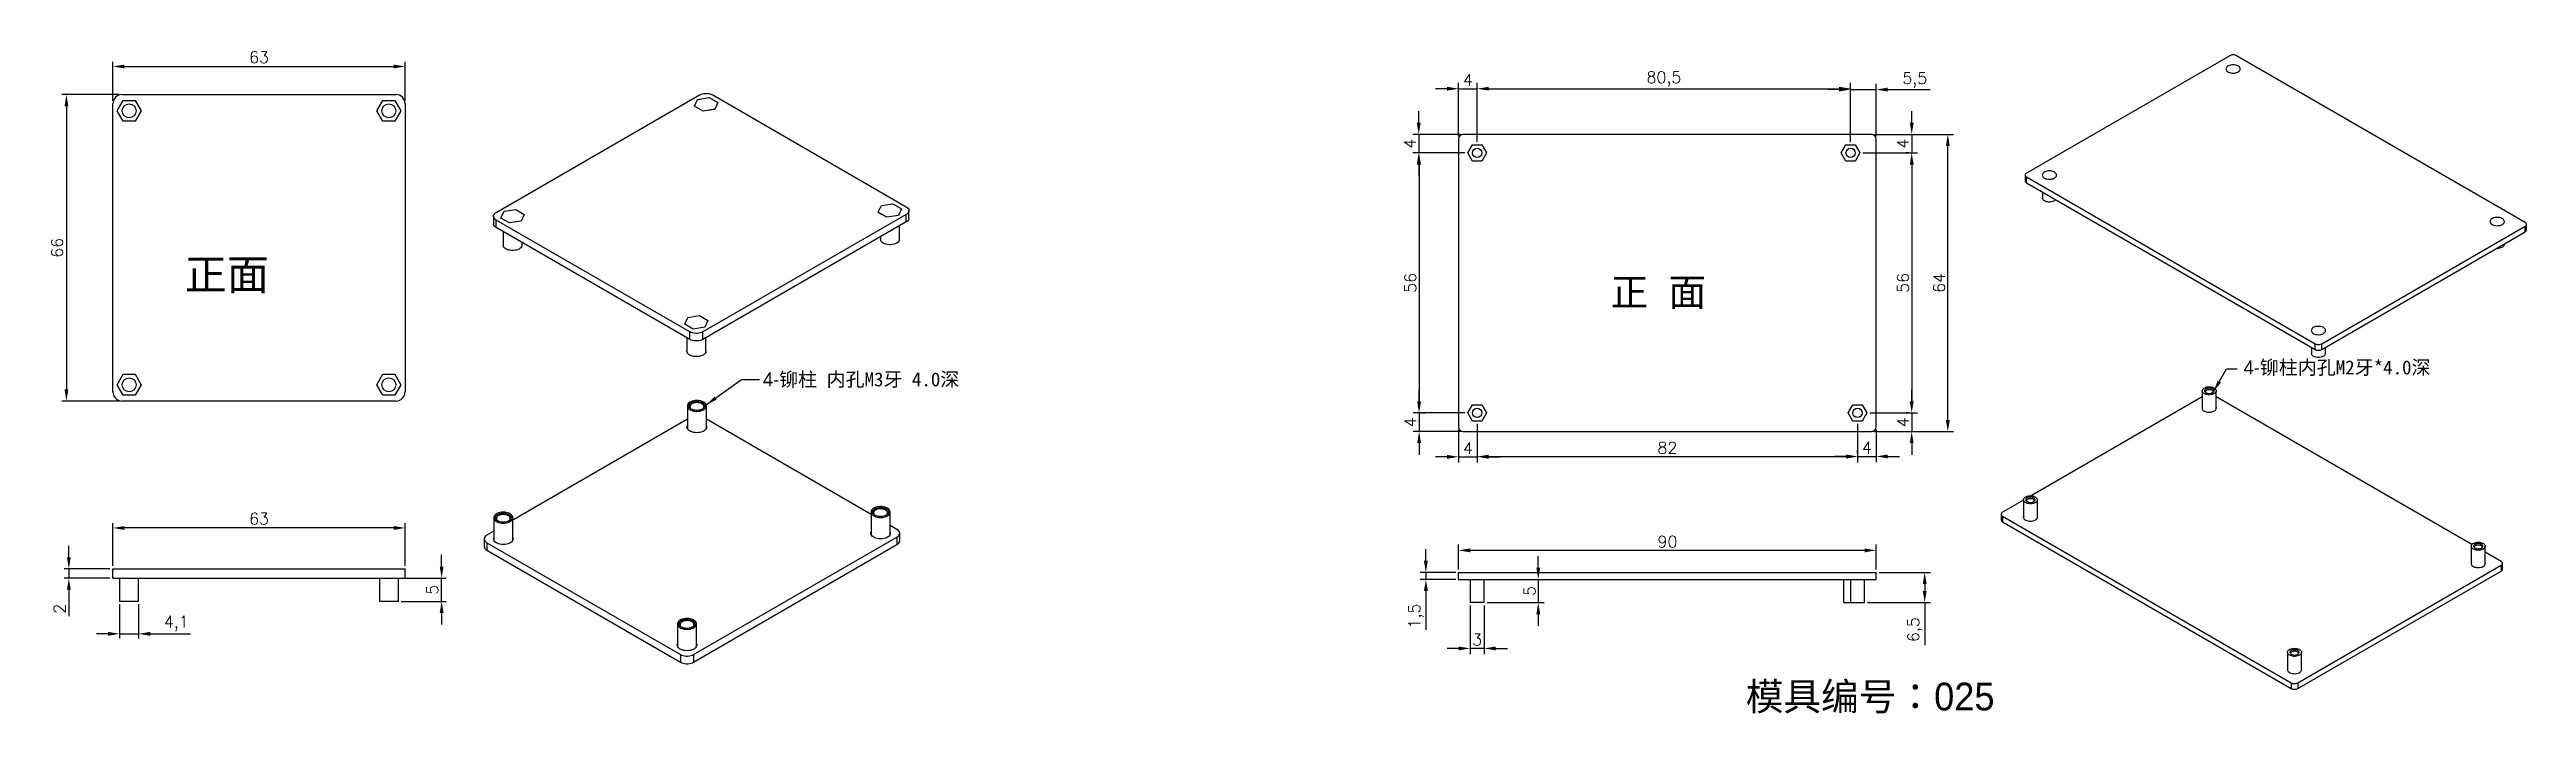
# Model space of a CAD drawing. Header units: millimetres. Extents: x 1426 to 4436, y -331 to 92.
# Drawn here: x 2459 to 2993, y -51 to 92 of the extents above; entities that cross this region are included whole.
import ezdxf

# ---------------------------------------------------------------- set-up
doc = ezdxf.new("R2010")
doc.units = ezdxf.units.MM
doc.styles.add('ST', font='PMingLiU.ttf')
doc.styles.get("Standard").update_dxf_attribs({"font": 'txt', "bigfont": 'gbcbig.shx'})
doc.dimstyles.new('ISO-25', dxfattribs={"dimtxt": 2.5, "dimasz": 2.5, "dimexe": 1.25, "dimexo": 0.625, "dimtad": 1, "dimtxsty": 'Standard', "dimcen": 2.5, "dimadec": 0, "dimazin": 0, "dimtfac": 1, "dimtmove": 0, "dimatfit": 3, "dimfxl": 0, "dimarcsym": 0})

msp = doc.modelspace()

# ---------------------------------------------------------------- texts
at = {"color": 3, "style": 'ST'}
msp.add_text('正  面', height=5.958716, dxfattribs=at).set_placement((2795.1336, 36.8411))
at = {"style": 'ST'}
msp.add_text('模具编号：025', height=5.958716, dxfattribs=at).set_placement((2824.22897, -50.25969))
at = {"insert": (2487.76139, 46.97198), "char_height": 6.6583296, "width": 197.0865562, "attachment_point": 1, "style": 'ST'}
msp.add_mtext('{\\fSimSun|b0|i0|c134|p54;正面}', dxfattribs=at)
at = {"color": 1, "char_height": 3, "attachment_point": 1, "style": 'ST'}
for s, insert, width in [('4-{\\fSimSun|b0|i0|c134|p54;铆柱 内孔M3牙 4.0深}', (2612.4069, 22.52973), 51.8), ('4-{\\fSimSun|b0|i0|c134|p54;铆柱内孔M2牙*4.0深}', (2931.56441, 25.10395), 41.8600571)]:
    msp.add_mtext(s, dxfattribs=dict(at, insert=insert, width=width))

# ---------------------------------------------------------------- blocks, each defined once
blk = doc.blocks.new('*D247')
at = {"color": 0, "lineweight": -2}
for p, q in [((2472.29, 80.99), (2472.29, 89.42)), ((2474.79, 88.42), (2532.79, 88.42)), ((2535.29, 80.99), (2535.29, 89.42))]:
    blk.add_line(p, q, dxfattribs=at)
at = {"color": 0}
for points in [[(2474.79, 88.84), (2474.79, 88.01), (2472.29, 88.42)], [(2532.79, 88.84), (2532.79, 88.01), (2535.29, 88.42)]]:
    blk.add_solid(points, dxfattribs=at)
at = {"layer": 'Defpoints', "color": 0}
for p in [(2535.29, 88.42), (2472.29, 80.37), (2535.29, 80.37)]:
    blk.add_point(p, dxfattribs=at)
at = {"color": 0, "insert": (2503.79, 90.42), "char_height": 2.5, "attachment_point": 5}
blk.add_mtext('63', dxfattribs=at)
blk = doc.blocks.new('*D248')
at = {"color": 0, "lineweight": -2}
for p, q in [((2473.66, 82.37), (2461.27, 82.37)), ((2462.27, 79.87), (2462.27, 18.87)), ((2473.66, 16.37), (2461.27, 16.37))]:
    blk.add_line(p, q, dxfattribs=at)
at = {"color": 0}
for points in [[(2461.86, 79.87), (2462.69, 79.87), (2462.27, 82.37)], [(2461.86, 18.87), (2462.69, 18.87), (2462.27, 16.37)]]:
    blk.add_solid(points, dxfattribs=at)
at = {"layer": 'Defpoints', "color": 0}
for p in [(2474.29, 82.37), (2462.27, 16.37), (2474.29, 16.37)]:
    blk.add_point(p, dxfattribs=at)
at = {"color": 0, "insert": (2460.27, 49.37), "char_height": 2.5, "attachment_point": 5, "rotation": 90}
blk.add_mtext('66', dxfattribs=at)
blk = doc.blocks.new('*D249')
at = {"color": 0, "lineweight": -2}
for p, q in [((2462.79, -17.29), (2462.79, -14.79)), ((2471.66, -19.79), (2461.79, -19.79)), ((2462.79, -19.79), (2462.79, -21.79)), ((2471.66, -21.79), (2461.79, -21.79)), ((2462.79, -24.29), (2462.79, -29.95))]:
    blk.add_line(p, q, dxfattribs=at)
at = {"color": 0}
for points in [[(2462.38, -17.29), (2463.21, -17.29), (2462.79, -19.79)], [(2462.38, -24.29), (2463.21, -24.29), (2462.79, -21.79)]]:
    blk.add_solid(points, dxfattribs=at)
at = {"layer": 'Defpoints', "color": 0}
for p in [(2472.29, -19.79), (2462.79, -21.79), (2472.29, -21.79)]:
    blk.add_point(p, dxfattribs=at)
at = {"color": 0, "insert": (2460.79, -28.37), "char_height": 2.5, "attachment_point": 5, "rotation": 90}
blk.add_mtext('2', dxfattribs=at)
blk = doc.blocks.new('*D250')
at = {"color": 0, "lineweight": -2}
for p, q in [((2473.74, -27.41), (2473.74, -34.77)), ((2477.84, -27.41), (2477.84, -34.77)), ((2471.24, -33.77), (2468.74, -33.77)), ((2473.74, -33.77), (2477.84, -33.77)), ((2480.34, -33.77), (2489, -33.77))]:
    blk.add_line(p, q, dxfattribs=at)
at = {"color": 0}
for points in [[(2471.24, -33.36), (2471.24, -34.19), (2473.74, -33.77)], [(2480.34, -33.36), (2480.34, -34.19), (2477.84, -33.77)]]:
    blk.add_solid(points, dxfattribs=at)
at = {"layer": 'Defpoints', "color": 0}
for p in [(2473.74, -26.79), (2477.84, -26.79), (2473.74, -33.77)]:
    blk.add_point(p, dxfattribs=at)
at = {"color": 0, "insert": (2485.96, -31.56), "char_height": 2.5, "attachment_point": 5}
blk.add_mtext('4,1', dxfattribs=at)
blk = doc.blocks.new('*D251')
at = {"color": 0, "lineweight": -2}
for p, q in [((2472.29, -19.16), (2472.29, -9.97)), ((2535.29, -19.16), (2535.29, -9.97)), ((2532.79, -10.97), (2474.79, -10.97))]:
    blk.add_line(p, q, dxfattribs=at)
at = {"color": 0}
for points in [[(2474.79, -10.55), (2474.79, -11.39), (2472.29, -10.97)], [(2532.79, -10.55), (2532.79, -11.39), (2535.29, -10.97)]]:
    blk.add_solid(points, dxfattribs=at)
at = {"layer": 'Defpoints', "color": 0}
for p in [(2472.29, -10.97), (2472.29, -19.79), (2535.29, -19.79)]:
    blk.add_point(p, dxfattribs=at)
at = {"color": 0, "insert": (2503.79, -8.97), "char_height": 2.5, "attachment_point": 5}
blk.add_mtext('63', dxfattribs=at)
blk = doc.blocks.new('*D252')
at = {"color": 0, "lineweight": -2}
for p, q in [((2543.15, -19.29), (2543.15, -16.79)), ((2534.46, -21.79), (2544.15, -21.79)), ((2543.15, -26.79), (2543.15, -21.79)), ((2534.46, -26.79), (2544.15, -26.79)), ((2543.15, -29.29), (2543.15, -31.79))]:
    blk.add_line(p, q, dxfattribs=at)
at = {"color": 0}
for points in [[(2542.74, -19.29), (2543.57, -19.29), (2543.15, -21.79)], [(2542.74, -29.29), (2543.57, -29.29), (2543.15, -26.79)]]:
    blk.add_solid(points, dxfattribs=at)
at = {"layer": 'Defpoints', "color": 0}
for p in [(2533.84, -21.79), (2543.15, -21.79), (2533.84, -26.79)]:
    blk.add_point(p, dxfattribs=at)
at = {"color": 0, "insert": (2541.15, -24.29), "char_height": 2.5, "attachment_point": 5, "rotation": 90}
blk.add_mtext('5', dxfattribs=at)
blk = doc.blocks.new('*D92')
at = {"color": 0, "lineweight": -2}
for p, q in [((2759.86, 83.63), (2757.36, 83.63)), ((2762.36, 73.42), (2762.36, 84.88)), ((2762.36, 83.63), (2766.36, 83.63)), ((2766.36, 72.17), (2766.36, 84.88)), ((2768.86, 83.63), (2771.36, 83.63))]:
    blk.add_line(p, q, dxfattribs=at)
at = {"color": 0}
for points in [[(2759.86, 84.05), (2759.86, 83.22), (2762.36, 83.63)], [(2768.86, 84.05), (2768.86, 83.22), (2766.36, 83.63)]]:
    blk.add_solid(points, dxfattribs=at)
at = {"layer": 'Defpoints', "color": 0}
for p in [(2766.36, 83.63), (2762.36, 72.8), (2766.36, 71.55)]:
    blk.add_point(p, dxfattribs=at)
at = {"color": 0, "insert": (2764.36, 85.51), "char_height": 2.5, "attachment_point": 5}
blk.add_mtext('4', dxfattribs=at)
blk = doc.blocks.new('*D93')
at = {"color": 0, "lineweight": -2}
for p, q in [((2766.36, 75.68), (2766.36, 84.88)), ((2768.86, 83.63), (2844.36, 83.63)), ((2846.86, 72.17), (2846.86, 84.88))]:
    blk.add_line(p, q, dxfattribs=at)
at = {"color": 0}
for points in [[(2768.86, 84.05), (2768.86, 83.22), (2766.36, 83.63)], [(2844.36, 84.05), (2844.36, 83.22), (2846.86, 83.63)]]:
    blk.add_solid(points, dxfattribs=at)
at = {"layer": 'Defpoints', "color": 0}
for p in [(2846.86, 83.63), (2766.36, 75.06), (2846.86, 71.55)]:
    blk.add_point(p, dxfattribs=at)
at = {"color": 0, "insert": (2806.61, 85.72), "char_height": 2.5, "attachment_point": 5}
blk.add_mtext('80,5', dxfattribs=at)
blk = doc.blocks.new('*D94')
at = {"color": 0, "lineweight": -2}
for p, q in [((2844.36, 83.45), (2841.86, 83.45)), ((2846.86, 72.17), (2846.86, 84.7)), ((2846.86, 83.45), (2852.36, 83.45)), ((2852.36, 73.42), (2852.36, 84.7)), ((2854.86, 83.45), (2864.02, 83.45))]:
    blk.add_line(p, q, dxfattribs=at)
at = {"color": 0}
for points in [[(2844.36, 83.86), (2844.36, 83.03), (2846.86, 83.45)], [(2854.86, 83.86), (2854.86, 83.03), (2852.36, 83.45)]]:
    blk.add_solid(points, dxfattribs=at)
at = {"layer": 'Defpoints', "color": 0}
for p in [(2852.36, 83.45), (2846.86, 71.55), (2852.36, 72.8)]:
    blk.add_point(p, dxfattribs=at)
at = {"color": 0, "insert": (2860.69, 85.53), "char_height": 2.5, "attachment_point": 5}
blk.add_mtext('5,5', dxfattribs=at)
blk = doc.blocks.new('*D95')
at = {"color": 0, "lineweight": -2}
for p, q in [((2753.76, 76.3), (2753.76, 78.8)), ((2762.73, 73.8), (2752.51, 73.8)), ((2763.71, 69.8), (2752.51, 69.8)), ((2753.76, 73.8), (2753.76, 69.8)), ((2753.76, 67.3), (2753.76, 64.8))]:
    blk.add_line(p, q, dxfattribs=at)
at = {"color": 0}
for points in [[(2753.35, 76.3), (2754.18, 76.3), (2753.76, 73.8)], [(2753.35, 67.3), (2754.18, 67.3), (2753.76, 69.8)]]:
    blk.add_solid(points, dxfattribs=at)
at = {"layer": 'Defpoints', "color": 0}
for p in [(2753.76, 69.8), (2763.36, 73.8), (2764.33, 69.8)]:
    blk.add_point(p, dxfattribs=at)
at = {"color": 0, "insert": (2751.89, 71.8), "char_height": 2.5, "attachment_point": 5, "rotation": 90}
blk.add_mtext('4', dxfattribs=at)
blk = doc.blocks.new('*D96')
at = {"color": 0, "lineweight": -2}
for p, q in [((2757.49, 69.8), (2752.58, 69.8)), ((2753.83, 67.3), (2753.83, 16.3)), ((2763.71, 13.8), (2752.58, 13.8))]:
    blk.add_line(p, q, dxfattribs=at)
at = {"color": 0}
for points in [[(2753.42, 67.3), (2754.25, 67.3), (2753.83, 69.8)], [(2753.42, 16.3), (2754.25, 16.3), (2753.83, 13.8)]]:
    blk.add_solid(points, dxfattribs=at)
at = {"layer": 'Defpoints', "color": 0}
for p in [(2758.11, 69.8), (2753.83, 13.8), (2764.33, 13.8)]:
    blk.add_point(p, dxfattribs=at)
at = {"color": 0, "insert": (2751.96, 41.8), "char_height": 2.5, "attachment_point": 5, "rotation": 90}
blk.add_mtext('56', dxfattribs=at)
blk = doc.blocks.new('*D97')
at = {"color": 0, "lineweight": -2}
for p, q in [((2753.84, 16.3), (2753.84, 18.8)), ((2753.84, 13.8), (2753.84, 9.8)), ((2754.46, 13.8), (2755.09, 13.8)), ((2762.73, 9.8), (2752.59, 9.8)), ((2753.84, 7.3), (2753.84, 4.8))]:
    blk.add_line(p, q, dxfattribs=at)
at = {"color": 0}
for points in [[(2753.43, 16.3), (2754.26, 16.3), (2753.84, 13.8)], [(2753.43, 7.3), (2754.26, 7.3), (2753.84, 9.8)]]:
    blk.add_solid(points, dxfattribs=at)
at = {"layer": 'Defpoints', "color": 0}
for p in [(2753.83, 13.8), (2753.84, 9.8), (2763.36, 9.8)]:
    blk.add_point(p, dxfattribs=at)
at = {"color": 0, "insert": (2751.97, 11.8), "char_height": 2.5, "attachment_point": 5, "rotation": 90}
blk.add_mtext('4', dxfattribs=at)
blk = doc.blocks.new('*D98')
at = {"color": 0, "lineweight": -2}
for p, q in [((2766.36, 11.42), (2766.36, 3.1)), ((2762.36, 10.17), (2762.36, 3.1)), ((2759.86, 4.35), (2757.36, 4.35)), ((2762.36, 4.35), (2766.36, 4.35)), ((2768.86, 4.35), (2771.36, 4.35))]:
    blk.add_line(p, q, dxfattribs=at)
at = {"color": 0}
for points in [[(2759.86, 4.76), (2759.86, 3.93), (2762.36, 4.35)], [(2768.86, 4.76), (2768.86, 3.93), (2766.36, 4.35)]]:
    blk.add_solid(points, dxfattribs=at)
at = {"layer": 'Defpoints', "color": 0}
for p in [(2762.36, 10.8), (2766.36, 12.05), (2766.36, 4.35)]:
    blk.add_point(p, dxfattribs=at)
at = {"color": 0, "insert": (2764.36, 6.22), "char_height": 2.5, "attachment_point": 5}
blk.add_mtext('4', dxfattribs=at)
blk = doc.blocks.new('*D99')
at = {"color": 0, "lineweight": -2}
for p, q in [((2848.36, 11.42), (2848.36, 3.15)), ((2766.36, 6.64), (2766.36, 3.15)), ((2768.86, 4.4), (2845.86, 4.4))]:
    blk.add_line(p, q, dxfattribs=at)
at = {"color": 0}
for points in [[(2768.86, 4.82), (2768.86, 3.98), (2766.36, 4.4)], [(2845.86, 4.82), (2845.86, 3.98), (2848.36, 4.4)]]:
    blk.add_solid(points, dxfattribs=at)
at = {"layer": 'Defpoints', "color": 0}
for p in [(2848.36, 12.05), (2766.36, 7.26), (2848.36, 4.4)]:
    blk.add_point(p, dxfattribs=at)
at = {"color": 0, "insert": (2807.36, 6.28), "char_height": 2.5, "attachment_point": 5}
blk.add_mtext('82', dxfattribs=at)
blk = doc.blocks.new('*D100')
at = {"color": 0, "lineweight": -2}
for p, q in [((2848.36, 5.03), (2848.36, 5.69)), ((2852.36, 10.17), (2852.36, 3.19)), ((2845.86, 4.44), (2843.36, 4.44)), ((2848.36, 4.44), (2852.36, 4.44)), ((2854.86, 4.44), (2857.36, 4.44))]:
    blk.add_line(p, q, dxfattribs=at)
at = {"color": 0}
for points in [[(2845.86, 4.85), (2845.86, 4.02), (2848.36, 4.44)], [(2854.86, 4.85), (2854.86, 4.02), (2852.36, 4.44)]]:
    blk.add_solid(points, dxfattribs=at)
at = {"layer": 'Defpoints', "color": 0}
for p in [(2852.36, 10.8), (2848.36, 4.4), (2852.36, 4.44)]:
    blk.add_point(p, dxfattribs=at)
at = {"color": 0, "insert": (2850.36, 6.31), "char_height": 2.5, "attachment_point": 5}
blk.add_mtext('4', dxfattribs=at)
blk = doc.blocks.new('*D101')
at = {"color": 0, "lineweight": -2}
for p, q in [((2860.02, 76.3), (2860.02, 78.8)), ((2849.5, 69.8), (2861.27, 69.8)), ((2851.98, 73.8), (2861.27, 73.8)), ((2860.02, 73.8), (2860.02, 69.8)), ((2860.02, 67.3), (2860.02, 64.8))]:
    blk.add_line(p, q, dxfattribs=at)
at = {"color": 0}
for points in [[(2859.61, 76.3), (2860.44, 76.3), (2860.02, 73.8)], [(2859.61, 67.3), (2860.44, 67.3), (2860.02, 69.8)]]:
    blk.add_solid(points, dxfattribs=at)
at = {"layer": 'Defpoints', "color": 0}
for p in [(2848.88, 69.8), (2851.36, 73.8), (2860.02, 69.8)]:
    blk.add_point(p, dxfattribs=at)
at = {"color": 0, "insert": (2858.15, 71.8), "char_height": 2.5, "attachment_point": 5, "rotation": 90}
blk.add_mtext('4', dxfattribs=at)
blk = doc.blocks.new('*D102')
at = {"color": 0, "lineweight": -2}
for p, q in [((2859.4, 69.8), (2858.77, 69.8)), ((2860.02, 67.3), (2860.02, 16.3)), ((2851, 13.8), (2861.27, 13.8))]:
    blk.add_line(p, q, dxfattribs=at)
at = {"color": 0}
for points in [[(2859.61, 67.3), (2860.44, 67.3), (2860.02, 69.8)], [(2859.61, 16.3), (2860.44, 16.3), (2860.02, 13.8)]]:
    blk.add_solid(points, dxfattribs=at)
at = {"layer": 'Defpoints', "color": 0}
for p in [(2860.02, 69.8), (2850.38, 13.8), (2860.02, 13.8)]:
    blk.add_point(p, dxfattribs=at)
at = {"color": 0, "insert": (2858.15, 41.8), "char_height": 2.5, "attachment_point": 5, "rotation": 90}
blk.add_mtext('56', dxfattribs=at)
blk = doc.blocks.new('*D103')
at = {"color": 0, "lineweight": -2}
for p, q in [((2860.02, 16.3), (2860.02, 18.8)), ((2859.4, 13.8), (2858.77, 13.8)), ((2860.02, 13.8), (2860.02, 9.8)), ((2851.98, 9.8), (2861.27, 9.8)), ((2860.02, 7.3), (2860.02, 4.8))]:
    blk.add_line(p, q, dxfattribs=at)
at = {"color": 0}
for points in [[(2859.61, 16.3), (2860.44, 16.3), (2860.02, 13.8)], [(2859.61, 7.3), (2860.44, 7.3), (2860.02, 9.8)]]:
    blk.add_solid(points, dxfattribs=at)
at = {"layer": 'Defpoints', "color": 0}
for p in [(2860.02, 13.8), (2851.36, 9.8), (2860.02, 9.8)]:
    blk.add_point(p, dxfattribs=at)
at = {"color": 0, "insert": (2858.15, 11.8), "char_height": 2.5, "attachment_point": 5, "rotation": 90}
blk.add_mtext('4', dxfattribs=at)
blk = doc.blocks.new('*D104')
at = {"color": 0, "lineweight": -2}
for p, q in [((2851.98, 73.8), (2869.06, 73.8)), ((2867.81, 12.3), (2867.81, 71.3)), ((2851.98, 9.8), (2869.06, 9.8))]:
    blk.add_line(p, q, dxfattribs=at)
at = {"color": 0}
for points in [[(2867.39, 71.3), (2868.23, 71.3), (2867.81, 73.8)], [(2867.39, 12.3), (2868.23, 12.3), (2867.81, 9.8)]]:
    blk.add_solid(points, dxfattribs=at)
at = {"layer": 'Defpoints', "color": 0}
for p in [(2851.36, 73.8), (2867.81, 73.8), (2851.36, 9.8)]:
    blk.add_point(p, dxfattribs=at)
at = {"color": 0, "insert": (2865.94, 41.8), "char_height": 2.5, "attachment_point": 5, "rotation": 90}
blk.add_mtext('64', dxfattribs=at)
blk = doc.blocks.new('*D105')
at = {"color": 0, "lineweight": -2}
for p, q in [((2762.36, -19.92), (2762.36, -14.55)), ((2849.86, -15.8), (2764.86, -15.8)), ((2852.36, -19.92), (2852.36, -14.55))]:
    blk.add_line(p, q, dxfattribs=at)
at = {"color": 0}
for points in [[(2764.86, -15.38), (2764.86, -16.22), (2762.36, -15.8)], [(2849.86, -15.38), (2849.86, -16.22), (2852.36, -15.8)]]:
    blk.add_solid(points, dxfattribs=at)
at = {"layer": 'Defpoints', "color": 0}
for p in [(2762.36, -15.8), (2762.36, -20.55), (2852.36, -20.55)]:
    blk.add_point(p, dxfattribs=at)
at = {"color": 0, "insert": (2807.36, -13.93), "char_height": 2.5, "attachment_point": 5}
blk.add_mtext('90', dxfattribs=at)
blk = doc.blocks.new('*D106')
at = {"color": 0, "lineweight": -2}
for p, q in [((2755.3, -18.05), (2755.3, -15.55)), ((2761.73, -20.55), (2754.05, -20.55)), ((2755.3, -20.55), (2755.3, -22.05)), ((2761.73, -22.05), (2754.05, -22.05)), ((2755.3, -24.55), (2755.3, -32.88))]:
    blk.add_line(p, q, dxfattribs=at)
at = {"color": 0}
for points in [[(2754.88, -18.05), (2755.72, -18.05), (2755.3, -20.55)], [(2754.88, -24.55), (2755.72, -24.55), (2755.3, -22.05)]]:
    blk.add_solid(points, dxfattribs=at)
at = {"layer": 'Defpoints', "color": 0}
for p in [(2762.36, -20.55), (2755.3, -22.05), (2762.36, -22.05)]:
    blk.add_point(p, dxfattribs=at)
at = {"color": 0, "insert": (2753.22, -29.96), "char_height": 2.5, "attachment_point": 5, "rotation": 90}
blk.add_mtext('1,5', dxfattribs=at)
blk = doc.blocks.new('*D107')
at = {"color": 0, "lineweight": -2}
for p, q in [((2779.53, -19.55), (2779.53, -17.05)), ((2779.41, -22.05), (2780.78, -22.05)), ((2779.53, -22.05), (2779.53, -27.05)), ((2768.48, -27.05), (2780.78, -27.05)), ((2779.53, -29.55), (2779.53, -32.05))]:
    blk.add_line(p, q, dxfattribs=at)
at = {"color": 0}
for points in [[(2779.12, -19.55), (2779.95, -19.55), (2779.53, -22.05)], [(2779.12, -29.55), (2779.95, -29.55), (2779.53, -27.05)]]:
    blk.add_solid(points, dxfattribs=at)
at = {"layer": 'Defpoints', "color": 0}
for p in [(2778.79, -22.05), (2767.86, -27.05), (2779.53, -27.05)]:
    blk.add_point(p, dxfattribs=at)
at = {"color": 0, "insert": (2777.66, -24.55), "char_height": 2.5, "attachment_point": 5, "rotation": 90}
blk.add_mtext('5', dxfattribs=at)
blk = doc.blocks.new('*D108')
at = {"color": 0, "lineweight": -2}
for p, q in [((2852.98, -20.55), (2864.07, -20.55)), ((2862.82, -23.05), (2862.82, -24.55)), ((2850.48, -27.05), (2864.07, -27.05)), ((2862.82, -27.05), (2862.82, -36.21))]:
    blk.add_line(p, q, dxfattribs=at)
at = {"color": 0}
for points in [[(2862.41, -23.05), (2863.24, -23.05), (2862.82, -20.55)], [(2862.41, -24.55), (2863.24, -24.55), (2862.82, -27.05)]]:
    blk.add_solid(points, dxfattribs=at)
at = {"layer": 'Defpoints', "color": 0}
for p in [(2852.36, -20.55), (2849.86, -27.05), (2862.82, -27.05)]:
    blk.add_point(p, dxfattribs=at)
at = {"color": 0, "insert": (2860.74, -32.88), "char_height": 2.5, "attachment_point": 5, "rotation": 90}
blk.add_mtext('6,5', dxfattribs=at)
blk = doc.blocks.new('*D109')
at = {"color": 0, "lineweight": -2}
for p, q in [((2764.86, -27.67), (2764.86, -38.17)), ((2767.86, -27.67), (2767.86, -38.17)), ((2762.36, -36.92), (2759.86, -36.92)), ((2767.86, -36.92), (2764.86, -36.92)), ((2770.36, -36.92), (2772.86, -36.92))]:
    blk.add_line(p, q, dxfattribs=at)
at = {"color": 0}
for points in [[(2762.36, -36.5), (2762.36, -37.33), (2764.86, -36.92)], [(2770.36, -36.5), (2770.36, -37.33), (2767.86, -36.92)]]:
    blk.add_solid(points, dxfattribs=at)
at = {"layer": 'Defpoints', "color": 0}
for p in [(2764.86, -27.05), (2767.86, -27.05), (2764.86, -36.92)]:
    blk.add_point(p, dxfattribs=at)
at = {"color": 0, "insert": (2766.36, -35.04), "char_height": 2.5, "attachment_point": 5}
blk.add_mtext('3', dxfattribs=at)

# ---------------------------------------------------------------- dimensions: what is measured, and where the dimension line sits
at = {"color": 1}
for base, p1, p2, picture, middle in [((2535.28505, 88.42336), (2472.28505, 80.36695), (2535.28505, 80.36695), '*D247', (2503.78505, 90.42336)), ((2472.28505, -10.97163), (2535.28505, -19.78585), (2472.28505, -19.78585), '*D251', (2503.78505, -8.97163))]:
    dim = msp.add_linear_dim(base=base, p1=p1, p2=p2, dimstyle='ISO-25', override={"dimexe": 1, "dimgap": 0.75}, dxfattribs=at)
    dim.commit()
    dim.dimension.update_dxf_attribs({"geometry": picture, "text_midpoint": middle})
for base, p1, p2, picture, middle in [((2766.35539, 83.63313), (2762.35539, 72.79857), (2766.35539, 71.54857), '*D92', (2764.35539, 85.50813)), ((2852.35539, 83.44619), (2846.85539, 71.54857), (2852.35539, 72.79857), '*D94', (2860.68873, 85.52953)), ((2766.35539, 4.34654), (2762.35539, 10.79857), (2766.35539, 12.04857), '*D98', (2764.35539, 6.22154)), ((2848.35539, 4.4002), (2766.35539, 7.26006), (2848.35539, 12.04857), '*D99', (2807.35539, 6.2752)), ((2852.35539, 4.43655), (2848.35539, 4.4002), (2852.35539, 10.79857), '*D100', (2850.35539, 6.31155)), ((2762.35539, -15.80047), (2852.35539, -20.54632), (2762.35539, -20.54632), '*D105', (2807.35539, -13.92547)), ((2764.85539, -36.91679), (2767.85539, -27.04632), (2764.85539, -27.04632), '*D109', (2766.35539, -35.04179))]:
    dim = msp.add_linear_dim(base=base, p1=p1, p2=p2, dimstyle='ISO-25', dxfattribs=at)
    dim.commit()
    dim.dimension.update_dxf_attribs({"geometry": picture, "text_midpoint": middle})
dim = msp.add_linear_dim(base=(2846.85539, 83.63313), p1=(2766.35539, 75.05555), p2=(2846.85539, 71.54857), dimstyle='ISO-25', dxfattribs=at)
dim.commit()
dim.dimension.update_dxf_attribs({"geometry": '*D93', "text_midpoint": (2806.60539, 83.63313), "dimtype": 160})
for base, p1, p2, picture, middle in [((2462.27301, 16.36695), (2474.28505, 82.36695), (2474.28505, 16.36695), '*D248', (2460.27301, 49.36695)), ((2462.79486, -21.78585), (2472.28505, -19.78585), (2472.28505, -21.78585), '*D249', (2460.79486, -28.36919)), ((2543.1536, -21.78585), (2533.83505, -26.78585), (2533.83505, -21.78585), '*D252', (2541.1536, -24.28585))]:
    dim = msp.add_linear_dim(base=base, p1=p1, p2=p2, angle=90, dimstyle='ISO-25', override={"dimexe": 1, "dimgap": 0.75}, dxfattribs=at)
    dim.commit()
    dim.dimension.update_dxf_attribs({"geometry": picture, "text_midpoint": middle})
for base, p1, p2, picture, middle in [((2753.76357, 69.79857), (2763.35539, 73.79857), (2764.33467, 69.79857), '*D95', (2751.88857, 71.79857)), ((2860.02226, 69.79857), (2851.35539, 73.79857), (2848.87612, 69.79857), '*D101', (2858.14726, 71.79857)), ((2753.83245, 13.79857), (2758.11162, 69.79857), (2764.33467, 13.79857), '*D96', (2751.95745, 41.79857)), ((2753.84303, 9.79857), (2753.83245, 13.79857), (2763.35539, 9.79857), '*D97', (2751.96803, 11.79857)), ((2860.02226, 9.79857), (2860.02226, 13.79857), (2851.35539, 9.79857), '*D103', (2858.14726, 11.79857)), ((2755.29999, -22.04632), (2762.35539, -20.54632), (2762.35539, -22.04632), '*D106', (2753.21665, -29.96298)), ((2779.53211, -27.04632), (2778.78626, -22.04632), (2767.85539, -27.04632), '*D107', (2777.65711, -24.54632)), ((2862.82289, -27.04632), (2852.35539, -20.54632), (2849.85539, -27.04632), '*D108', (2860.73956, -32.87965))]:
    dim = msp.add_linear_dim(base=base, p1=p1, p2=p2, angle=90, dimstyle='ISO-25', dxfattribs=at)
    dim.commit()
    dim.dimension.update_dxf_attribs({"geometry": picture, "text_midpoint": middle})
for base, p1, p2, picture, middle in [((2860.02226, 13.79857), (2860.02226, 69.79857), (2850.37612, 13.79857), '*D102', (2860.02226, 41.79857)), ((2867.81106, 73.79857), (2851.35539, 9.79857), (2851.35539, 73.79857), '*D104', (2867.81106, 41.79857))]:
    dim = msp.add_linear_dim(base=base, p1=p1, p2=p2, angle=90, dimstyle='ISO-25', dxfattribs=at)
    dim.commit()
    dim.dimension.update_dxf_attribs({"geometry": picture, "text_midpoint": middle, "dimtype": 160})
dim = msp.add_linear_dim(base=(2473.73505, -33.77218), p1=(2477.83505, -26.78585), p2=(2473.73505, -26.78585), dimstyle='ISO-25', override={"dimexe": 1, "dimgap": 0.75}, dxfattribs=at)
dim.commit()
dim.dimension.update_dxf_attribs({"geometry": '*D250', "text_midpoint": (2485.96151, -33.77218), "dimtype": 160})

# ---------------------------------------------------------------- linework, layer by layer
at = {"linetype": 'Continuous'}
for p, q in [((2928.60019, 90.75013), (2884.75957, 65.43898)), ((2992.2398, 54.82463), (2930.0144, 90.75013)), ((2762.35539, 72.79857), (2762.35539, 10.79857)), ((2851.35539, 73.79857), (2763.35539, 73.79857)), ((2764.33467, 69.79857), (2765.34503, 71.54857)), ((2765.34503, 68.04857), (2764.33467, 69.79857)), ((2765.34503, 71.54857), (2767.36576, 71.54857)), ((2767.36576, 71.54857), (2768.37612, 69.79857)), ((2768.37612, 69.79857), (2767.36576, 68.04857)), ((2844.83467, 69.79857), (2845.84503, 71.54857)), ((2845.84503, 68.04857), (2844.83467, 69.79857)), ((2845.84503, 71.54857), (2847.86576, 71.54857)), ((2847.86576, 71.54857), (2848.87612, 69.79857)), ((2848.87612, 69.79857), (2847.86576, 68.04857)), ((2852.35539, 10.79857), (2852.35539, 72.79857)), ((2767.36576, 68.04857), (2765.34503, 68.04857)), ((2847.86576, 68.04857), (2845.84503, 68.04857)), ((2884.46667, 65.03073), (2884.46667, 63.80598)), ((2884.75957, 64.62249), (2946.98496, 28.69699)), ((2884.75957, 63.39774), (2884.75957, 64.62249)), ((2884.75957, 63.39774), (2946.98496, 27.47224)), ((2888.20931, 61.40605), (2888.20931, 60.09499)), ((2948.39918, 28.69699), (2992.2398, 54.00814)), ((2992.2398, 52.78339), (2992.2398, 54.00814)), ((2992.53269, 53.19163), (2992.53269, 54.41638)), ((2948.39918, 27.47224), (2992.2398, 52.78339)), ((2987.72939, 50.093), (2987.72939, 50.17933)), ((2946.19207, 27.93001), (2946.19207, 26.61895)), ((2946.98496, 27.47224), (2946.98496, 28.69699)), ((2948.39918, 27.47224), (2948.39918, 28.69699)), ((2949.19207, 26.61895), (2949.19207, 27.93001)), ((2922.65093, 17.26491), (2885.75632, -4.036)), ((2922.65093, 18.57597), (2922.65093, 14.63951)), ((2925.65093, 14.63951), (2925.65093, 18.57597)), ((2980.76011, -14.55208), (2925.65093, 17.26491)), ((2764.33467, 13.79857), (2765.34503, 15.54857)), ((2765.34503, 12.04857), (2764.33467, 13.79857)), ((2765.34503, 15.54857), (2767.36576, 15.54857)), ((2767.36576, 12.04857), (2765.34503, 12.04857)), ((2767.36576, 15.54857), (2768.37612, 13.79857)), ((2768.37612, 13.79857), (2767.36576, 12.04857)), ((2846.33467, 13.79857), (2847.34503, 15.54857)), ((2847.34503, 12.04857), (2846.33467, 13.79857)), ((2847.34503, 15.54857), (2849.36576, 15.54857)), ((2849.36576, 12.04857), (2847.34503, 12.04857)), ((2849.36576, 15.54857), (2850.37612, 13.79857)), ((2850.37612, 13.79857), (2849.36576, 12.04857)), ((2763.35539, 9.79857), (2851.35539, 9.79857)), ((2884.11361, -4.98441), (2879.6032, -7.58847)), ((2884.11361, -4.89808), (2884.11361, -8.83454)), ((2887.11361, -8.83454), (2887.11361, -4.89808)), ((2879.31031, -7.99671), (2879.31031, -9.22146)), ((2879.6032, -8.40496), (2941.8286, -44.33046)), ((2879.6032, -8.40496), (2879.6032, -9.62971)), ((2879.6032, -9.62971), (2941.8286, -45.55521)), ((2980.63369, -14.90007), (2980.63369, -18.83653)), ((2983.63369, -18.83653), (2983.63369, -14.90007)), ((2762.35539, -22.04632), (2762.35539, -20.54632)), ((2762.35539, -20.54632), (2763.35539, -20.54632)), ((2763.35539, -20.54632), (2852.35539, -20.54632)), ((2852.35539, -22.04632), (2852.35539, -20.54632)), ((2943.24281, -44.33046), (2987.08343, -19.01931)), ((2943.24281, -45.55521), (2987.08343, -20.24406)), ((2987.08343, -18.20282), (2983.63369, -16.21113)), ((2987.08343, -19.01931), (2987.08343, -20.24406)), ((2987.37633, -19.83582), (2987.37633, -18.61107)), ((2762.35539, -22.04632), (2852.35539, -22.04632)), ((2764.85539, -22.04632), (2764.85539, -27.04632)), ((2767.85539, -27.04632), (2767.85539, -22.04632)), ((2845.35539, -22.04632), (2845.35539, -27.04632)), ((2846.85539, -22.04632), (2846.85539, -27.04632)), ((2849.85539, -27.04632), (2849.85539, -22.04632)), ((2767.85539, -27.04632), (2764.85539, -27.04632)), ((2845.35539, -27.04632), (2849.85539, -27.04632)), ((2941.03571, -37.76175), (2941.03571, -41.69821)), ((2944.03571, -41.69821), (2944.03571, -37.76175)), ((2941.8286, -44.33046), (2941.8286, -45.55521)), ((2943.24281, -44.33046), (2943.24281, -45.55521))]:
    msp.add_line(p, q, dxfattribs=at)
for p, q in [((2472.28505, 18.36695), (2472.28505, 80.36695)), ((2473.18698, 78.86695), (2474.48602, 81.11695)), ((2474.28505, 82.36695), (2533.28505, 82.36695)), ((2474.48602, 81.11695), (2477.08409, 81.11695)), ((2477.08409, 81.11695), (2478.38313, 78.86695)), ((2529.18698, 78.86695), (2530.48602, 81.11695)), ((2530.48602, 81.11695), (2533.08409, 81.11695)), ((2533.08409, 81.11695), (2534.38313, 78.86695)), ((2535.28505, 80.36695), (2535.28505, 18.36695)), ((2554.91228, 56.98218), (2598.7529, 82.29333)), ((2597.65756, 79.87205), (2598.33, 81.32093)), ((2598.33, 81.32093), (2600.83954, 81.70915)), ((2600.83954, 81.70915), (2602.67666, 80.6485)), ((2601.58133, 82.29333), (2643.30063, 58.20692)), ((2602.67666, 80.6485), (2602.00423, 79.19963)), ((2602.67666, 80.64034), (2602.00423, 79.19146)), ((2602.67666, 80.6485), (2602.67666, 80.64034)), ((2474.48602, 76.61695), (2473.18698, 78.86695)), ((2477.08409, 76.61695), (2474.48602, 76.61695)), ((2478.38313, 78.86695), (2477.08409, 76.61695)), ((2530.48602, 76.61695), (2529.18698, 78.86695)), ((2533.08409, 76.61695), (2530.48602, 76.61695)), ((2534.38313, 78.86695), (2533.08409, 76.61695)), ((2599.49468, 78.8114), (2597.65756, 79.87205)), ((2597.65756, 79.87205), (2597.65756, 79.86389)), ((2599.49468, 78.80324), (2597.65756, 79.86389)), ((2602.00423, 79.19963), (2599.49468, 78.8114)), ((2602.00423, 79.19146), (2599.49468, 78.80324)), ((2599.49468, 78.8114), (2599.49468, 78.80324)), ((2602.00423, 79.19963), (2602.00423, 79.19146)), ((2637.92798, 58.45924), (2640.43752, 58.84747)), ((2640.43752, 58.84747), (2642.27464, 57.78682)), ((2554.32649, 56.16569), (2554.32649, 54.53269)), ((2596.63158, 31.26279), (2554.91228, 55.34921)), ((2554.91228, 53.7162), (2554.91228, 55.34921)), ((2596.63158, 29.62979), (2554.91228, 53.7162)), ((2555.93826, 55.78563), (2556.6107, 57.23451)), ((2557.77538, 54.72498), (2555.93826, 55.78563)), ((2555.93826, 55.78563), (2555.93826, 55.77747)), ((2557.77538, 54.71682), (2555.93826, 55.77747)), ((2556.6107, 57.23451), (2559.12024, 57.62273)), ((2560.28493, 55.11321), (2557.77538, 54.72498)), ((2560.28493, 55.10504), (2557.77538, 54.71682)), ((2557.77538, 54.72498), (2557.77538, 54.71682)), ((2559.12024, 57.62273), (2560.95736, 56.56208)), ((2560.95736, 56.56208), (2560.28493, 55.11321)), ((2560.95736, 56.55392), (2560.28493, 55.10504)), ((2560.28493, 55.11321), (2560.28493, 55.10504)), ((2560.95736, 56.56208), (2560.95736, 56.55392)), ((2643.30063, 56.57394), (2599.46001, 31.26279)), ((2643.30063, 54.94094), (2599.46001, 29.62979)), ((2637.25554, 57.01037), (2637.92798, 58.45924)), ((2639.09266, 55.94972), (2637.25554, 57.01037)), ((2637.25554, 57.01037), (2637.25554, 57.0022)), ((2639.09266, 55.94155), (2637.25554, 57.0022)), ((2641.60221, 56.33794), (2639.09266, 55.94972)), ((2641.60221, 56.32978), (2639.09266, 55.94155)), ((2639.09266, 55.94972), (2639.09266, 55.94155)), ((2642.27464, 57.78682), (2641.60221, 56.33794)), ((2642.27464, 57.77865), (2641.60221, 56.32978)), ((2641.60221, 56.33794), (2641.60221, 56.32978)), ((2641.81509, 51.19319), (2641.81509, 54.08327)), ((2642.27464, 57.78682), (2642.27464, 57.77865)), ((2643.30063, 54.94094), (2643.30063, 56.57394)), ((2643.88641, 55.75743), (2643.88641, 57.39043)), ((2556.39781, 52.85854), (2556.39781, 49.96846)), ((2560.49781, 49.96846), (2560.49781, 50.49143)), ((2637.71509, 51.71616), (2637.71509, 51.19319)), ((2595.53624, 32.92395), (2596.20868, 34.37283)), ((2597.37336, 31.8633), (2595.53624, 32.92395)), ((2595.53624, 32.92395), (2595.53624, 32.91579)), ((2597.37336, 31.85514), (2595.53624, 32.91579)), ((2596.20868, 34.37283), (2598.71822, 34.76105)), ((2599.88291, 32.25153), (2597.37336, 31.8633)), ((2599.88291, 32.24336), (2597.37336, 31.85514)), ((2598.71822, 34.76105), (2600.55534, 33.7004)), ((2600.55534, 33.7004), (2599.88291, 32.25153)), ((2600.55534, 33.69224), (2599.88291, 32.24336)), ((2599.88291, 32.25153), (2599.88291, 32.24336)), ((2600.55534, 33.7004), (2600.55534, 33.69224)), ((2595.99579, 29.99686), (2595.99579, 27.10677)), ((2596.63158, 29.62979), (2596.63158, 31.26279)), ((2597.37336, 31.8633), (2597.37336, 31.85514)), ((2599.46001, 29.62979), (2599.46001, 31.26279)), ((2600.09579, 27.10677), (2600.09579, 29.99686)), ((2473.18698, 19.86695), (2474.48602, 22.11695)), ((2474.48602, 22.11695), (2477.08409, 22.11695)), ((2477.08409, 22.11695), (2478.38313, 19.86695)), ((2529.18698, 19.86695), (2530.48602, 22.11695)), ((2530.48602, 22.11695), (2533.08409, 22.11695)), ((2533.08409, 22.11695), (2534.38313, 19.86695)), ((2474.48602, 17.61695), (2473.18698, 19.86695)), ((2533.28505, 16.36695), (2474.28505, 16.36695)), ((2477.08409, 17.61695), (2474.48602, 17.61695)), ((2478.38313, 19.86695), (2477.08409, 17.61695)), ((2530.48602, 17.61695), (2529.18698, 19.86695)), ((2533.08409, 17.61695), (2530.48602, 17.61695)), ((2534.38313, 19.86695), (2533.08409, 17.61695)), ((2596.11369, 12.42651), (2558.49439, -9.29279)), ((2596.11369, 15.31659), (2596.11369, 10.48936)), ((2600.21369, 10.48936), (2600.21369, 15.31659)), ((2635.71167, -8.06806), (2600.21369, 12.42651)), ((2554.39439, -8.76982), (2554.39439, -13.59706)), ((2558.49439, -13.59706), (2558.49439, -8.76982)), ((2635.71167, -7.54509), (2635.71167, -12.37232)), ((2639.81167, -12.37232), (2639.81167, -7.54509)), ((2641.29721, -11.29284), (2639.81167, -10.43518)), ((2552.32307, -13.33406), (2552.32307, -14.96706)), ((2554.39439, -11.65991), (2552.90886, -12.51757)), ((2552.90886, -14.15055), (2594.62816, -38.23697)), ((2552.90886, -14.15055), (2552.90886, -15.78355)), ((2552.90886, -15.78355), (2594.62816, -39.86997)), ((2597.45659, -38.23697), (2641.29721, -12.92582)), ((2597.45659, -39.86997), (2641.29721, -14.55882)), ((2641.29721, -12.92582), (2641.29721, -14.55882)), ((2641.88299, -13.74233), (2641.88299, -12.10933)), ((2472.28505, -19.78585), (2535.28505, -19.78585)), ((2472.28505, -21.78585), (2472.28505, -19.78585)), ((2535.28505, -21.78585), (2535.28505, -19.78585)), ((2472.28505, -21.78585), (2535.28505, -21.78585)), ((2473.73505, -21.78585), (2473.73505, -26.78585)), ((2477.83505, -26.78585), (2477.83505, -21.78585)), ((2529.73505, -21.78585), (2529.73505, -26.78585)), ((2533.83505, -26.78585), (2533.83505, -21.78585)), ((2477.83505, -26.78585), (2473.73505, -26.78585)), ((2533.83505, -26.78585), (2529.73505, -26.78585)), ((2593.99237, -31.63151), (2593.99237, -36.45874)), ((2598.09237, -36.45874), (2598.09237, -31.63151)), ((2594.62816, -38.23697), (2594.62816, -39.86997)), ((2597.45659, -38.23697), (2597.45659, -39.86997))]:
    msp.add_line(p, q)
for points in [[(2930.0144, 90.75013, 0), (2929.88087, 90.81482, 0), (2929.72991, 90.86514, 0), (2929.56611, 90.89956, 0), (2929.39445, 90.91703, 0), (2929.22014, 90.91703, 0), (2929.04848, 90.89956, 0), (2928.88468, 90.86514, 0), (2928.73372, 90.81482, 0), (2928.60019, 90.75013, 0)], [(2930.85729, 87.89242, 0), (2930.83375, 88.04781, 0), (2930.76382, 88.19849, 0), (2930.64963, 88.33986, 0), (2930.49466, 88.46764, 0), (2930.30362, 88.57794, 0), (2930.08229, 88.66741, 0), (2929.83743, 88.73334, 0), (2929.57645, 88.77371, 0), (2929.30729, 88.7873, 0), (2929.03814, 88.77371, 0), (2928.77716, 88.73334, 0), (2928.53229, 88.66741, 0), (2928.31097, 88.57794, 0), (2928.11993, 88.46764, 0), (2927.96495, 88.33986, 0), (2927.85077, 88.19849, 0), (2927.78084, 88.04781, 0), (2927.75729, 87.89242, 0)], [(2927.75729, 87.89242, 0), (2927.78084, 87.73702, 0), (2927.85077, 87.58635, 0), (2927.96495, 87.44498, 0), (2928.11993, 87.3172, 0), (2928.31097, 87.2069, 0), (2928.53229, 87.11743, 0), (2928.77716, 87.0515, 0), (2929.03814, 87.01113, 0), (2929.30729, 86.99753, 0), (2929.57645, 87.01113, 0), (2929.83743, 87.0515, 0), (2930.08229, 87.11743, 0), (2930.30362, 87.2069, 0), (2930.40331, 87.25964, 0)], [(2930.40331, 87.25964, 0), (2930.57698, 87.37913, 0), (2930.71207, 87.51422, 0), (2930.80448, 87.66081, 0), (2930.8514, 87.81442, 0), (2930.85729, 87.89242, 0)], [(2884.75957, 65.43898, 0), (2884.64752, 65.36189, 0), (2884.56037, 65.27473, 0), (2884.50075, 65.18016, 0), (2884.47048, 65.08105, 0), (2884.46667, 65.03073, 0)], [(2884.46667, 65.03073, 0), (2884.48187, 64.93048, 0), (2884.52698, 64.83327, 0), (2884.60065, 64.74206, 0), (2884.70063, 64.65962, 0), (2884.75957, 64.62249, 0)], [(2891.25931, 65.03073, 0), (2891.23577, 65.18613, 0), (2891.16584, 65.3368, 0), (2891.05165, 65.47818, 0), (2890.89668, 65.60596, 0), (2890.70564, 65.71626, 0), (2890.48431, 65.80573, 0), (2890.23945, 65.87165, 0), (2889.97847, 65.91202, 0), (2889.70931, 65.92562, 0), (2889.44016, 65.91202, 0), (2889.17918, 65.87165, 0), (2888.93431, 65.80573, 0), (2888.71299, 65.71626, 0), (2888.52195, 65.60596, 0), (2888.36698, 65.47818, 0), (2888.25279, 65.3368, 0), (2888.18286, 65.18613, 0), (2888.15931, 65.03073, 0)], [(2888.15931, 65.03073, 0), (2888.18286, 64.87534, 0), (2888.25279, 64.72467, 0), (2888.36698, 64.58329, 0), (2888.52195, 64.45551, 0), (2888.71299, 64.34521, 0), (2888.93431, 64.25574, 0), (2889.17918, 64.18982, 0), (2889.44016, 64.14945, 0), (2889.70931, 64.13585, 0), (2889.97847, 64.14945, 0), (2890.23945, 64.18982, 0), (2890.48431, 64.25574, 0), (2890.70564, 64.34521, 0), (2890.80533, 64.39796, 0)], [(2890.80533, 64.39796, 0), (2890.979, 64.51745, 0), (2891.11409, 64.65254, 0), (2891.2065, 64.79912, 0), (2891.25342, 64.95274, 0), (2891.25931, 65.03073, 0)], [(2884.46667, 63.80598, 0), (2884.48187, 63.70573, 0), (2884.52698, 63.60852, 0), (2884.60065, 63.51731, 0), (2884.70063, 63.43487, 0), (2884.75957, 63.39774, 0)], [(2891.08289, 59.747, 0), (2890.95736, 59.61458, 0), (2890.79391, 59.49676, 0), (2890.5975, 59.39711, 0), (2890.3741, 59.31867, 0), (2890.13051, 59.26381, 0), (2889.87412, 59.23421, 0), (2889.61272, 59.23077, 0), (2889.35425, 59.25358, 0), (2889.10658, 59.30196, 0), (2888.87722, 59.37444, 0), (2888.67314, 59.46881, 0), (2888.50054, 59.5822, 0), (2888.36467, 59.71118, 0), (2888.26966, 59.85181, 0), (2888.2184, 59.99984, 0), (2888.20931, 60.09499, 0)], [(2987.77939, 55.02875, 0), (2987.75584, 55.18414, 0), (2987.68591, 55.33482, 0), (2987.57173, 55.47619, 0), (2987.41676, 55.60397, 0), (2987.22571, 55.71427, 0), (2987.00439, 55.80374, 0), (2986.75952, 55.86966, 0), (2986.49854, 55.91004, 0), (2986.22939, 55.92363, 0), (2985.96024, 55.91004, 0), (2985.69926, 55.86966, 0), (2985.45439, 55.80374, 0), (2985.23307, 55.71427, 0), (2985.04202, 55.60397, 0), (2984.88705, 55.47619, 0), (2984.77287, 55.33482, 0), (2984.70294, 55.18414, 0), (2984.67939, 55.02875, 0)], [(2984.67939, 55.02875, 0), (2984.70294, 54.87335, 0), (2984.77287, 54.72268, 0), (2984.88705, 54.58131, 0), (2985.04202, 54.45353, 0), (2985.23307, 54.34323, 0), (2985.45439, 54.25376, 0), (2985.69926, 54.18783, 0), (2985.96024, 54.14746, 0), (2986.22939, 54.13386, 0), (2986.49854, 54.14746, 0), (2986.75952, 54.18783, 0), (2987.00439, 54.25376, 0), (2987.22571, 54.34323, 0), (2987.32541, 54.39597, 0)], [(2987.32541, 54.39597, 0), (2987.49908, 54.51546, 0), (2987.63417, 54.65055, 0), (2987.72658, 54.79713, 0), (2987.77349, 54.95075, 0), (2987.77939, 55.02875, 0)], [(2992.53269, 54.41638, 0), (2992.5175, 54.51664, 0), (2992.47238, 54.61384, 0), (2992.39872, 54.70505, 0), (2992.29874, 54.78749, 0), (2992.2398, 54.82463, 0)], [(2992.2398, 54.00814, 0), (2992.35184, 54.08523, 0), (2992.439, 54.17238, 0), (2992.49862, 54.26695, 0), (2992.52889, 54.36606, 0), (2992.53269, 54.41638, 0)], [(2987.72939, 50.093, 0), (2987.7066, 49.94262, 0), (2987.63893, 49.79681, 0), (2987.52843, 49.65999, 0), (2987.37846, 49.53634, 0), (2987.19357, 49.42959, 0), (2986.97939, 49.34301, 0), (2986.74242, 49.27921, 0), (2986.48986, 49.24014, 0), (2986.22939, 49.22698, 0), (2986.08668, 49.23091, 0)], [(2992.2398, 52.78339, 0), (2992.35184, 52.86048, 0), (2992.439, 52.94763, 0), (2992.49862, 53.0422, 0), (2992.52889, 53.14131, 0), (2992.53269, 53.19163, 0)], [(2949.24207, 31.5547, 0), (2949.21852, 31.71009, 0), (2949.14859, 31.86077, 0), (2949.03441, 32.00214, 0), (2948.87944, 32.12992, 0), (2948.68839, 32.24022, 0), (2948.46707, 32.32969, 0), (2948.2222, 32.39561, 0), (2947.96123, 32.43599, 0), (2947.69207, 32.44958, 0), (2947.42292, 32.43599, 0), (2947.16194, 32.39561, 0), (2946.91707, 32.32969, 0), (2946.69575, 32.24022, 0), (2946.5047, 32.12992, 0), (2946.34973, 32.00214, 0), (2946.23555, 31.86077, 0), (2946.16562, 31.71009, 0), (2946.14207, 31.5547, 0)], [(2946.14207, 31.5547, 0), (2946.16562, 31.3993, 0), (2946.23555, 31.24863, 0), (2946.34973, 31.10725, 0), (2946.5047, 30.97948, 0), (2946.69575, 30.86918, 0), (2946.91707, 30.7797, 0), (2947.16194, 30.71378, 0), (2947.42292, 30.67341, 0), (2947.69207, 30.65981, 0), (2947.96123, 30.67341, 0), (2948.2222, 30.71378, 0), (2948.46707, 30.7797, 0), (2948.68839, 30.86918, 0), (2948.78809, 30.92192, 0)], [(2946.98496, 28.69699, 0), (2947.11849, 28.6323, 0), (2947.26945, 28.58198, 0), (2947.43325, 28.54756, 0), (2947.60491, 28.53008, 0), (2947.77923, 28.53008, 0), (2947.95089, 28.54756, 0), (2948.11469, 28.58198, 0), (2948.26565, 28.6323, 0), (2948.39918, 28.69699, 0)], [(2946.98496, 27.47224, 0), (2947.11849, 27.40755, 0), (2947.26945, 27.35723, 0), (2947.43325, 27.32281, 0), (2947.60491, 27.30533, 0), (2947.77923, 27.30533, 0), (2947.95089, 27.32281, 0), (2948.11469, 27.35723, 0), (2948.26565, 27.40755, 0), (2948.39918, 27.47224, 0)], [(2948.78809, 30.92192, 0), (2948.96176, 31.04141, 0), (2949.09685, 31.1765, 0), (2949.18926, 31.32308, 0), (2949.23617, 31.4767, 0), (2949.24207, 31.5547, 0)], [(2949.19207, 26.61895, 0), (2949.16928, 26.46857, 0), (2949.10161, 26.32276, 0), (2948.99111, 26.18594, 0), (2948.84114, 26.06229, 0), (2948.65625, 25.95554, 0), (2948.44207, 25.86896, 0), (2948.2051, 25.80516, 0), (2947.95254, 25.76609, 0), (2947.69207, 25.75293, 0), (2947.4316, 25.76609, 0), (2947.17904, 25.80516, 0), (2946.94207, 25.86896, 0), (2946.72789, 25.95554, 0), (2946.543, 26.06229, 0), (2946.39303, 26.18594, 0), (2946.28253, 26.32276, 0), (2946.21486, 26.46857, 0), (2946.19207, 26.61895, 0)], [(2922.65093, 18.57597, 0), (2922.67372, 18.72635, 0), (2922.74139, 18.87216, 0), (2922.85189, 19.00898, 0), (2923.00186, 19.13263, 0), (2923.18675, 19.23937, 0), (2923.40093, 19.32596, 0), (2923.6379, 19.38976, 0), (2923.89046, 19.42883, 0), (2924.15093, 19.44198, 0), (2924.4114, 19.42883, 0), (2924.66396, 19.38976, 0), (2924.90093, 19.32596, 0), (2925.11511, 19.23937, 0), (2925.3, 19.13263, 0), (2925.44997, 19.00898, 0), (2925.56047, 18.87216, 0), (2925.62814, 18.72635, 0), (2925.65093, 18.57597, 0)], [(2925.21159, 17.9636, 0), (2925.01129, 17.86657, 0), (2924.78486, 17.79109, 0), (2924.53916, 17.73946, 0), (2924.28166, 17.71325, 0), (2924.0202, 17.71325, 0), (2923.7627, 17.73946, 0), (2923.517, 17.79109, 0), (2923.29057, 17.86657, 0), (2923.09027, 17.9636, 0), (2922.9222, 18.07924, 0), (2922.79147, 18.20997, 0), (2922.70204, 18.35183, 0), (2922.65664, 18.50049, 0), (2922.65093, 18.57597, 0)], [(2924.85804, 18.16772, 0), (2924.97008, 18.24482, 0), (2925.05724, 18.33197, 0), (2925.11686, 18.42654, 0), (2925.14712, 18.52565, 0), (2925.14712, 18.62629, 0), (2925.11686, 18.7254, 0), (2925.05724, 18.81996, 0), (2924.97008, 18.90712, 0), (2924.85804, 18.98421, 0), (2924.72451, 19.0489, 0), (2924.57355, 19.09922, 0), (2924.40975, 19.13364, 0), (2924.23809, 19.15112, 0), (2924.06377, 19.15112, 0), (2923.89211, 19.13364, 0), (2923.72831, 19.09922, 0), (2923.57735, 19.0489, 0), (2923.44382, 18.98421, 0), (2923.33178, 18.90712, 0), (2923.24462, 18.81996, 0), (2923.185, 18.7254, 0), (2923.15474, 18.62629, 0), (2923.15474, 18.52565, 0), (2923.185, 18.42654, 0), (2923.24462, 18.33197, 0), (2923.33178, 18.24482, 0), (2923.44381, 18.16773, 0)], [(2923.35093, 18.41267, 0), (2923.36308, 18.49287, 0), (2923.39918, 18.57064, 0), (2923.45811, 18.64361, 0), (2923.53809, 18.70956, 0), (2923.6367, 18.76648, 0), (2923.75093, 18.81266, 0), (2923.87731, 18.84669, 0), (2924.01201, 18.86753, 0), (2924.15093, 18.87454, 0), (2924.28985, 18.86753, 0), (2924.42455, 18.84669, 0), (2924.55093, 18.81266, 0), (2924.66516, 18.76648, 0), (2924.76377, 18.70956, 0), (2924.84375, 18.64361, 0), (2924.90268, 18.57064, 0), (2924.93878, 18.49287, 0), (2924.95093, 18.41267, 0)], [(2923.52243, 18.1269, 0), (2923.44603, 18.19425, 0), (2923.39105, 18.26824, 0), (2923.35915, 18.34662, 0), (2923.35093, 18.41267, 0)], [(2923.44381, 18.16773, 0), (2923.57734, 18.10304, 0), (2923.7283, 18.05272, 0), (2923.8921, 18.0183, 0), (2924.06376, 18.00082, 0), (2924.23807, 18.00082, 0), (2924.40974, 18.01829, 0), (2924.57354, 18.05271, 0), (2924.72449, 18.10303, 0), (2924.85803, 18.16772, 0), (2924.85804, 18.16772, 0)], [(2924.95093, 18.41267, 0), (2924.93878, 18.33246, 0), (2924.90268, 18.2547, 0), (2924.84375, 18.18173, 0), (2924.77943, 18.1269, 0)], [(2925.65093, 18.57597, 0), (2925.62814, 18.42559, 0), (2925.56047, 18.27977, 0), (2925.44997, 18.14296, 0), (2925.3, 18.0193, 0), (2925.21159, 17.9636, 0)], [(2922.65093, 15.09043, 0), (2922.60591, 14.93663, 0), (2922.60093, 14.86497, 0)], [(2922.60093, 14.86497, 0), (2922.62448, 14.70958, 0), (2922.69441, 14.5589, 0), (2922.80859, 14.41753, 0), (2922.96356, 14.28975, 0), (2923.15461, 14.17945, 0), (2923.37593, 14.08998, 0), (2923.6208, 14.02406, 0), (2923.88178, 13.98368, 0), (2924.15093, 13.97009, 0), (2924.42008, 13.98368, 0), (2924.68106, 14.02406, 0), (2924.92593, 14.08998, 0), (2925.14725, 14.17945, 0), (2925.3383, 14.28975, 0), (2925.49327, 14.41753, 0), (2925.60745, 14.5589, 0), (2925.67738, 14.70958, 0), (2925.70093, 14.86497, 0)], [(2925.70093, 14.86497, 0), (2925.67738, 15.02037, 0), (2925.65093, 15.09043, 0)], [(2884.11361, -4.89808, 0), (2884.1364, -4.7477, 0), (2884.20407, -4.60189, 0), (2884.31457, -4.46508, 0), (2884.46454, -4.34142, 0), (2884.64943, -4.23468, 0), (2884.86361, -4.14809, 0), (2885.10058, -4.08429, 0), (2885.35314, -4.04522, 0), (2885.61361, -4.03207, 0), (2885.87408, -4.04522, 0), (2886.12664, -4.08429, 0), (2886.36361, -4.14809, 0), (2886.57779, -4.23468, 0), (2886.76268, -4.34142, 0), (2886.91265, -4.46508, 0), (2887.02315, -4.60189, 0), (2887.09082, -4.7477, 0), (2887.11361, -4.89808, 0)], [(2886.67427, -5.51045, 0), (2886.47398, -5.60748, 0), (2886.24754, -5.68296, 0), (2886.00184, -5.73459, 0), (2885.74434, -5.76081, 0), (2885.48288, -5.76081, 0), (2885.22538, -5.73459, 0), (2884.97968, -5.68296, 0), (2884.75325, -5.60748, 0), (2884.55295, -5.51045, 0), (2884.38488, -5.39481, 0), (2884.25415, -5.26408, 0), (2884.16472, -5.12223, 0), (2884.11932, -4.97356, 0), (2884.11361, -4.89808, 0)], [(2886.32072, -5.30633, 0), (2886.43276, -5.22923, 0), (2886.51992, -5.14208, 0), (2886.57954, -5.04751, 0), (2886.60981, -4.9484, 0), (2886.60981, -4.84776, 0), (2886.57954, -4.74866, 0), (2886.51992, -4.65409, 0), (2886.43276, -4.56693, 0), (2886.32072, -4.48984, 0), (2886.18719, -4.42515, 0), (2886.03623, -4.37483, 0), (2885.87243, -4.34041, 0), (2885.70077, -4.32294, 0), (2885.52645, -4.32294, 0), (2885.35479, -4.34041, 0), (2885.19099, -4.37483, 0), (2885.04003, -4.42515, 0), (2884.9065, -4.48984, 0), (2884.79446, -4.56693, 0), (2884.7073, -4.65409, 0), (2884.64768, -4.74866, 0), (2884.61742, -4.84776, 0), (2884.61742, -4.9484, 0), (2884.64768, -5.04751, 0), (2884.7073, -5.14208, 0), (2884.79446, -5.22923, 0), (2884.90649, -5.30632, 0)], [(2884.81361, -5.06138, 0), (2884.82576, -4.98118, 0), (2884.86186, -4.90341, 0), (2884.92079, -4.83045, 0), (2885.00078, -4.7645, 0), (2885.09938, -4.70757, 0), (2885.21361, -4.66139, 0), (2885.33999, -4.62736, 0), (2885.47469, -4.60652, 0), (2885.61361, -4.59951, 0), (2885.75253, -4.60652, 0), (2885.88723, -4.62736, 0), (2886.01361, -4.66139, 0), (2886.12784, -4.70757, 0), (2886.22645, -4.7645, 0), (2886.30643, -4.83045, 0), (2886.36536, -4.90341, 0), (2886.40146, -4.98118, 0), (2886.41361, -5.06138, 0)], [(2884.98511, -5.34715, 0), (2884.90871, -5.2798, 0), (2884.85373, -5.20581, 0), (2884.82183, -5.12743, 0), (2884.81361, -5.06138, 0)], [(2884.90649, -5.30632, 0), (2885.04002, -5.37101, 0), (2885.19098, -5.42133, 0), (2885.35478, -5.45575, 0), (2885.52644, -5.47323, 0), (2885.70075, -5.47323, 0), (2885.87242, -5.45576, 0), (2886.03622, -5.42134, 0), (2886.18718, -5.37102, 0), (2886.32071, -5.30633, 0), (2886.32072, -5.30633, 0)], [(2886.41361, -5.06138, 0), (2886.40146, -5.14159, 0), (2886.36536, -5.21935, 0), (2886.30643, -5.29232, 0), (2886.24211, -5.34715, 0)], [(2887.11361, -4.89808, 0), (2887.09082, -5.04847, 0), (2887.02315, -5.19428, 0), (2886.91265, -5.33109, 0), (2886.76268, -5.45475, 0), (2886.67427, -5.51045, 0)], [(2879.6032, -7.58847, 0), (2879.49116, -7.66556, 0), (2879.404, -7.75272, 0), (2879.34438, -7.84728, 0), (2879.31412, -7.94639, 0), (2879.31031, -7.99671, 0)], [(2879.31031, -7.99671, 0), (2879.3255, -8.09697, 0), (2879.37062, -8.19418, 0), (2879.44428, -8.28538, 0), (2879.54427, -8.36782, 0), (2879.6032, -8.40496, 0)], [(2879.31031, -9.22146, 0), (2879.3255, -9.32172, 0), (2879.37062, -9.41893, 0), (2879.44428, -9.51013, 0), (2879.54427, -9.59257, 0), (2879.6032, -9.62971, 0)], [(2884.11361, -8.38362, 0), (2884.06859, -8.53743, 0), (2884.06361, -8.60908, 0)], [(2884.06361, -8.60908, 0), (2884.08716, -8.76447, 0), (2884.15709, -8.91515, 0), (2884.27127, -9.05652, 0), (2884.42624, -9.1843, 0), (2884.61729, -9.2946, 0), (2884.83861, -9.38407, 0), (2885.08348, -9.44999, 0), (2885.34446, -9.49037, 0), (2885.61361, -9.50396, 0), (2885.88277, -9.49037, 0), (2886.14374, -9.44999, 0), (2886.38861, -9.38407, 0), (2886.60993, -9.2946, 0), (2886.80098, -9.1843, 0), (2886.95595, -9.05652, 0), (2887.07013, -8.91515, 0), (2887.14006, -8.76447, 0), (2887.16361, -8.60908, 0)], [(2887.16361, -8.60908, 0), (2887.14006, -8.45368, 0), (2887.11361, -8.38362, 0)], [(2980.63369, -14.90007, 0), (2980.65647, -14.74969, 0), (2980.72415, -14.60388, 0), (2980.83465, -14.46706, 0), (2980.98462, -14.34341, 0), (2981.1695, -14.23666, 0), (2981.38369, -14.15008, 0), (2981.62066, -14.08628, 0), (2981.87321, -14.04721, 0), (2982.13369, -14.03405, 0), (2982.39416, -14.04721, 0), (2982.64672, -14.08628, 0), (2982.88369, -14.15008, 0), (2983.09787, -14.23666, 0), (2983.28275, -14.34341, 0), (2983.43272, -14.46706, 0), (2983.54323, -14.60388, 0), (2983.6109, -14.74969, 0), (2983.63369, -14.90007, 0)], [(2983.19435, -15.51244, 0), (2982.99405, -15.60947, 0), (2982.76761, -15.68495, 0), (2982.52191, -15.73658, 0), (2982.26442, -15.76279, 0), (2982.00295, -15.76279, 0), (2981.74546, -15.73658, 0), (2981.49976, -15.68495, 0), (2981.27332, -15.60947, 0), (2981.07303, -15.51244, 0), (2980.90496, -15.3968, 0), (2980.77422, -15.26607, 0), (2980.6848, -15.12421, 0), (2980.63939, -14.97555, 0), (2980.63369, -14.90007, 0)], [(2982.84079, -15.30831, 0), (2982.95284, -15.23122, 0), (2983.03999, -15.14407, 0), (2983.09961, -15.0495, 0), (2983.12988, -14.95039, 0), (2983.12988, -14.84975, 0), (2983.09961, -14.75064, 0), (2983.03999, -14.65607, 0), (2982.95284, -14.56892, 0), (2982.84079, -14.49183, 0), (2982.70726, -14.42714, 0), (2982.5563, -14.37682, 0), (2982.39251, -14.3424, 0), (2982.22084, -14.32492, 0), (2982.04653, -14.32492, 0), (2981.87487, -14.3424, 0), (2981.71107, -14.37682, 0), (2981.56011, -14.42714, 0), (2981.42658, -14.49183, 0), (2981.31453, -14.56892, 0), (2981.22738, -14.65607, 0), (2981.16776, -14.75064, 0), (2981.13749, -14.84975, 0), (2981.13749, -14.95039, 0), (2981.16776, -15.0495, 0), (2981.22738, -15.14407, 0), (2981.31453, -15.23122, 0), (2981.42657, -15.30831, 0)], [(2981.33369, -15.06337, 0), (2981.34584, -14.98317, 0), (2981.38193, -14.9054, 0), (2981.44087, -14.83243, 0), (2981.52085, -14.76648, 0), (2981.61946, -14.70955, 0), (2981.73369, -14.66337, 0), (2981.86007, -14.62935, 0), (2981.99477, -14.60851, 0), (2982.13369, -14.60149, 0), (2982.2726, -14.60851, 0), (2982.4073, -14.62935, 0), (2982.53369, -14.66337, 0), (2982.64792, -14.70955, 0), (2982.74652, -14.76648, 0), (2982.82651, -14.83243, 0), (2982.88544, -14.9054, 0), (2982.92153, -14.98317, 0), (2982.93369, -15.06337, 0)], [(2981.50519, -15.34914, 0), (2981.42879, -15.28178, 0), (2981.3738, -15.2078, 0), (2981.34191, -15.12942, 0), (2981.33369, -15.06337, 0)], [(2981.42657, -15.30831, 0), (2981.5601, -15.373, 0), (2981.71105, -15.42332, 0), (2981.87485, -15.45774, 0), (2982.04652, -15.47522, 0), (2982.22083, -15.47522, 0), (2982.39249, -15.45774, 0), (2982.55629, -15.42333, 0), (2982.70725, -15.37301, 0), (2982.84078, -15.30832, 0), (2982.84079, -15.30831, 0)], [(2982.93369, -15.06337, 0), (2982.92153, -15.14357, 0), (2982.88544, -15.22134, 0), (2982.82651, -15.29431, 0), (2982.76219, -15.34914, 0)], [(2983.63369, -14.90007, 0), (2983.6109, -15.05045, 0), (2983.54323, -15.19627, 0), (2983.43272, -15.33308, 0), (2983.28275, -15.45674, 0), (2983.19435, -15.51244, 0)], [(2980.63369, -18.3856, 0), (2980.58866, -18.53941, 0), (2980.58369, -18.61107, 0)], [(2980.58369, -18.61107, 0), (2980.60723, -18.76646, 0), (2980.67716, -18.91713, 0), (2980.79135, -19.05851, 0), (2980.94632, -19.18629, 0), (2981.13737, -19.29659, 0), (2981.35869, -19.38606, 0), (2981.60356, -19.45198, 0), (2981.86453, -19.49235, 0), (2982.13369, -19.50595, 0), (2982.40284, -19.49235, 0), (2982.66382, -19.45198, 0), (2982.90869, -19.38606, 0), (2983.13001, -19.29659, 0), (2983.32106, -19.18629, 0), (2983.47603, -19.05851, 0), (2983.59021, -18.91713, 0), (2983.66014, -18.76646, 0), (2983.68369, -18.61107, 0)], [(2983.68369, -18.61107, 0), (2983.66014, -18.45567, 0), (2983.63369, -18.3856, 0)], [(2987.37633, -18.61107, 0), (2987.36113, -18.51081, 0), (2987.31602, -18.4136, 0), (2987.24235, -18.32239, 0), (2987.14237, -18.23996, 0), (2987.08343, -18.20282, 0)], [(2987.08343, -19.01931, 0), (2987.19548, -18.94222, 0), (2987.28263, -18.85506, 0), (2987.34225, -18.76049, 0), (2987.37252, -18.66138, 0), (2987.37633, -18.61107, 0)], [(2987.08343, -20.24406, 0), (2987.19548, -20.16697, 0), (2987.28263, -20.07981, 0), (2987.34225, -19.98524, 0), (2987.37252, -19.88613, 0), (2987.37633, -19.83582, 0)], [(2941.03571, -37.76175, 0), (2941.05849, -37.61137, 0), (2941.12617, -37.46556, 0), (2941.23667, -37.32875, 0), (2941.38664, -37.20509, 0), (2941.57153, -37.09835, 0), (2941.78571, -37.01176, 0), (2942.02268, -36.94796, 0), (2942.27523, -36.90889, 0), (2942.53571, -36.89574, 0), (2942.79618, -36.90889, 0), (2943.04874, -36.94796, 0), (2943.28571, -37.01176, 0), (2943.49989, -37.09835, 0), (2943.68477, -37.20509, 0), (2943.83474, -37.32875, 0), (2943.94525, -37.46556, 0), (2944.01292, -37.61137, 0), (2944.03571, -37.76175, 0)], [(2943.24281, -38.17, 0), (2943.35486, -38.09291, 0), (2943.44201, -38.00575, 0), (2943.50163, -37.91118, 0), (2943.5319, -37.81207, 0), (2943.5319, -37.71144, 0), (2943.50163, -37.61233, 0), (2943.44201, -37.51776, 0), (2943.35486, -37.4306, 0), (2943.24281, -37.35351, 0), (2943.10928, -37.28882, 0), (2942.95832, -37.2385, 0), (2942.79453, -37.20408, 0), (2942.62286, -37.18661, 0), (2942.44855, -37.18661, 0), (2942.27689, -37.20408, 0), (2942.11309, -37.2385, 0), (2941.96213, -37.28882, 0), (2941.8286, -37.35351, 0), (2941.71655, -37.4306, 0), (2941.6294, -37.51776, 0), (2941.56978, -37.61233, 0), (2941.53951, -37.71144, 0), (2941.53951, -37.81207, 0), (2941.56978, -37.91118, 0), (2941.6294, -38.00575, 0), (2941.71655, -38.09291, 0), (2941.82859, -38.16999, 0)], [(2941.03571, -41.24729, 0), (2940.99068, -41.4011, 0), (2940.98571, -41.47275, 0)], [(2940.98571, -41.47275, 0), (2941.00925, -41.62814, 0), (2941.07918, -41.77882, 0), (2941.19337, -41.92019, 0), (2941.34834, -42.04797, 0), (2941.53939, -42.15827, 0), (2941.76071, -42.24774, 0), (2942.00558, -42.31367, 0), (2942.26655, -42.35404, 0), (2942.53571, -42.36763, 0), (2942.80486, -42.35404, 0), (2943.06584, -42.31367, 0), (2943.31071, -42.24774, 0), (2943.53203, -42.15827, 0), (2943.72308, -42.04797, 0), (2943.87805, -41.92019, 0), (2943.99223, -41.77882, 0), (2944.06216, -41.62814, 0), (2944.08571, -41.47275, 0)], [(2943.59637, -38.37412, 0), (2943.39607, -38.47115, 0), (2943.16963, -38.54663, 0), (2942.92394, -38.59826, 0), (2942.66644, -38.62448, 0), (2942.40497, -38.62448, 0), (2942.14748, -38.59826, 0), (2941.90178, -38.54663, 0), (2941.67534, -38.47115, 0), (2941.47505, -38.37412, 0), (2941.30698, -38.25848, 0), (2941.17624, -38.12775, 0), (2941.08682, -37.9859, 0), (2941.04141, -37.83723, 0), (2941.03571, -37.76175, 0)], [(2941.73571, -37.92505, 0), (2941.74786, -37.84485, 0), (2941.78395, -37.76708, 0), (2941.84289, -37.69412, 0), (2941.92287, -37.62817, 0), (2942.02148, -37.57124, 0), (2942.13571, -37.52506, 0), (2942.26209, -37.49103, 0), (2942.39679, -37.4702, 0), (2942.53571, -37.46318, 0), (2942.67463, -37.4702, 0), (2942.80932, -37.49103, 0), (2942.93571, -37.52506, 0), (2943.04994, -37.57124, 0), (2943.14854, -37.62817, 0), (2943.22853, -37.69412, 0), (2943.28746, -37.76708, 0), (2943.32355, -37.84485, 0), (2943.33571, -37.92505, 0)], [(2941.90721, -38.21082, 0), (2941.83081, -38.14347, 0), (2941.77582, -38.06948, 0), (2941.74393, -37.9911, 0), (2941.73571, -37.92505, 0)], [(2941.82859, -38.16999, 0), (2941.96212, -38.23468, 0), (2942.11308, -38.285, 0), (2942.27687, -38.31942, 0), (2942.44854, -38.3369, 0), (2942.62285, -38.3369, 0), (2942.79451, -38.31943, 0), (2942.95831, -38.28501, 0), (2943.10927, -38.23469, 0), (2943.2428, -38.17001, 0), (2943.24281, -38.17, 0)], [(2943.33571, -37.92505, 0), (2943.32355, -38.00526, 0), (2943.28746, -38.08303, 0), (2943.22853, -38.15599, 0), (2943.16421, -38.21082, 0)], [(2944.03571, -37.76175, 0), (2944.01292, -37.91214, 0), (2943.94525, -38.05795, 0), (2943.83474, -38.19476, 0), (2943.68477, -38.31842, 0), (2943.59637, -38.37412, 0)], [(2944.08571, -41.47275, 0), (2944.06216, -41.31735, 0), (2944.03571, -41.24729, 0)], [(2941.8286, -44.33046, 0), (2941.96213, -44.39515, 0), (2942.11309, -44.44547, 0), (2942.27689, -44.47989, 0), (2942.44855, -44.49736, 0), (2942.62286, -44.49736, 0), (2942.79453, -44.47989, 0), (2942.95832, -44.44547, 0), (2943.10928, -44.39515, 0), (2943.24281, -44.33046, 0)], [(2941.8286, -45.55521, 0), (2941.96213, -45.6199, 0), (2942.11309, -45.67022, 0), (2942.27689, -45.70464, 0), (2942.44855, -45.72211, 0), (2942.62286, -45.72211, 0), (2942.79453, -45.70464, 0), (2942.95832, -45.67022, 0), (2943.10928, -45.6199, 0), (2943.24281, -45.55521, 0)]]:
    msp.add_polyline3d(points, dxfattribs=at)
for points in [[(2598.7529, 82.29333, 0), (2599.01996, 82.42271, 0), (2599.32188, 82.52335, 0), (2599.64947, 82.59219, 0), (2599.9928, 82.62714, 0), (2600.34142, 82.62714, 0), (2600.68475, 82.59219, 0), (2601.01235, 82.52335, 0), (2601.31427, 82.42271, 0), (2601.58133, 82.29333, 0)], [(2554.32649, 56.16569, 0), (2554.35688, 56.3662, 0), (2554.44711, 56.56062, 0), (2554.59444, 56.74304, 0), (2554.7944, 56.90791, 0), (2554.91228, 56.98218, 0)], [(2554.91228, 55.34921, 0), (2554.68819, 55.50339, 0), (2554.51388, 55.6777, 0), (2554.39464, 55.86684, 0), (2554.3341, 56.06506, 0), (2554.32649, 56.16569, 0)], [(2554.91228, 53.7162, 0), (2554.68819, 53.87039, 0), (2554.51388, 54.0447, 0), (2554.39464, 54.23384, 0), (2554.3341, 54.43206, 0), (2554.32649, 54.53269, 0)], [(2643.30063, 58.20692, 0), (2643.52472, 58.05273, 0), (2643.69903, 57.87842, 0), (2643.81826, 57.68928, 0), (2643.8788, 57.49107, 0), (2643.88641, 57.39043, 0)], [(2643.88641, 57.39043, 0), (2643.85603, 57.18992, 0), (2643.7658, 56.9955, 0), (2643.61846, 56.81308, 0), (2643.4185, 56.64821, 0), (2643.30063, 56.57394, 0)], [(2643.88641, 55.75743, 0), (2643.85603, 55.55692, 0), (2643.7658, 55.3625, 0), (2643.61846, 55.18008, 0), (2643.4185, 55.01521, 0), (2643.30063, 54.94094, 0)], [(2559.89738, 49.13155, 0), (2559.62364, 48.99894, 0), (2559.31418, 48.89579, 0), (2558.97839, 48.82523, 0), (2558.62648, 48.7894, 0), (2558.26914, 48.7894, 0), (2557.91723, 48.82523, 0), (2557.58145, 48.89579, 0), (2557.27198, 48.99894, 0), (2556.99824, 49.13155, 0), (2556.76855, 49.2896, 0), (2556.58988, 49.46826, 0), (2556.46766, 49.66213, 0), (2556.40561, 49.8653, 0), (2556.39781, 49.96846, 0)], [(2560.49781, 49.96846, 0), (2560.46667, 49.76293, 0), (2560.37418, 49.56366, 0), (2560.22316, 49.37668, 0), (2560.0182, 49.20768, 0), (2559.89738, 49.13155, 0)], [(2641.21466, 50.35629, 0), (2640.94092, 50.22368, 0), (2640.63146, 50.12052, 0), (2640.29567, 50.04996, 0), (2639.94376, 50.01414, 0), (2639.58642, 50.01414, 0), (2639.23451, 50.04996, 0), (2638.89873, 50.12052, 0), (2638.58926, 50.22368, 0), (2638.31552, 50.35629, 0), (2638.08583, 50.51433, 0), (2637.90716, 50.693, 0), (2637.78494, 50.88686, 0), (2637.72289, 51.09004, 0), (2637.71509, 51.19319, 0)], [(2641.81509, 51.19319, 0), (2641.78395, 50.98767, 0), (2641.69146, 50.78839, 0), (2641.54044, 50.60141, 0), (2641.33548, 50.43241, 0), (2641.21466, 50.35629, 0)], [(2599.49536, 26.26987, 0), (2599.22162, 26.13726, 0), (2598.91216, 26.0341, 0), (2598.57637, 25.96354, 0), (2598.22446, 25.92772, 0), (2597.86712, 25.92772, 0), (2597.51521, 25.96354, 0), (2597.17943, 26.0341, 0), (2596.86996, 26.13726, 0), (2596.59622, 26.26987, 0), (2596.36653, 26.42791, 0), (2596.18786, 26.60658, 0), (2596.06564, 26.80044, 0), (2596.00359, 27.00362, 0), (2595.99579, 27.10677, 0)], [(2599.46001, 31.26279, 0), (2599.19295, 31.13341, 0), (2598.89103, 31.03277, 0), (2598.56343, 30.96393, 0), (2598.2201, 30.92898, 0), (2597.87148, 30.92898, 0), (2597.52815, 30.96393, 0), (2597.20056, 31.03277, 0), (2596.89864, 31.13341, 0), (2596.63158, 31.26279, 0)], [(2599.46001, 29.62979, 0), (2599.19295, 29.50041, 0), (2598.89103, 29.39977, 0), (2598.56343, 29.33093, 0), (2598.2201, 29.29598, 0), (2597.87148, 29.29598, 0), (2597.52815, 29.33093, 0), (2597.20056, 29.39977, 0), (2596.89864, 29.50041, 0), (2596.63158, 29.62979, 0)], [(2600.09579, 27.10677, 0), (2600.06465, 26.90125, 0), (2599.97216, 26.70197, 0), (2599.82114, 26.51499, 0), (2599.61618, 26.346, 0), (2599.49536, 26.26987, 0)], [(2596.71412, 16.15349, 0), (2596.48443, 15.99545, 0), (2596.30576, 15.81679, 0), (2596.18355, 15.62292, 0), (2596.12149, 15.41975, 0), (2596.11369, 15.31659, 0)], [(2600.21369, 15.31659, 0), (2600.18255, 15.52212, 0), (2600.09006, 15.72139, 0), (2599.93905, 15.90837, 0), (2599.73408, 16.07737, 0), (2599.48141, 16.22325, 0), (2599.18869, 16.34158, 0), (2598.86483, 16.42877, 0), (2598.51967, 16.48217, 0), (2598.16369, 16.50015, 0), (2597.80771, 16.48217, 0), (2597.46255, 16.42877, 0), (2597.13869, 16.34158, 0), (2596.84598, 16.22325, 0), (2596.71412, 16.15349, 0)], [(2596.96161, 16.01061, 0), (2597.18861, 16.12058, 0), (2597.44524, 16.20612, 0), (2597.7237, 16.26464, 0), (2598.01553, 16.29434, 0), (2598.31186, 16.29434, 0), (2598.60369, 16.26464, 0), (2598.88214, 16.20612, 0), (2599.13877, 16.12058, 0), (2599.36577, 16.01061, 0), (2599.55625, 15.87955, 0), (2599.70442, 15.73139, 0), (2599.80577, 15.57062, 0), (2599.85722, 15.40214, 0), (2599.85722, 15.23105, 0), (2599.80577, 15.06257, 0), (2599.70442, 14.9018, 0), (2599.55625, 14.75364, 0), (2599.36579, 14.62259, 0)], [(2599.66369, 15.15329, 0), (2599.6409, 15.30368, 0), (2599.57323, 15.44949, 0), (2599.46273, 15.5863, 0), (2599.31276, 15.70996, 0), (2599.12787, 15.8167, 0), (2598.91369, 15.90329, 0), (2598.67672, 15.96708, 0), (2598.42417, 16.00615, 0), (2598.16369, 16.01931, 0), (2597.90322, 16.00615, 0), (2597.65066, 15.96708, 0), (2597.41369, 15.90329, 0), (2597.19951, 15.8167, 0), (2597.10303, 15.76566, 0)], [(2596.06369, 10.75236, 0), (2596.0956, 10.96289, 0), (2596.11369, 11.01535, 0)], [(2600.26369, 10.75236, 0), (2600.23179, 10.54182, 0), (2600.13705, 10.33768, 0), (2599.98235, 10.14614, 0), (2599.77239, 9.97302, 0), (2599.51355, 9.82358, 0), (2599.21369, 9.70237, 0), (2598.88194, 9.61305, 0), (2598.52835, 9.55835, 0), (2598.16369, 9.53993, 0), (2597.79903, 9.55835, 0), (2597.44545, 9.61305, 0), (2597.11369, 9.70237, 0), (2596.81384, 9.82358, 0), (2596.555, 9.97302, 0), (2596.34504, 10.14614, 0), (2596.19034, 10.33768, 0), (2596.0956, 10.54182, 0), (2596.06369, 10.75236, 0)], [(2596.11369, 15.31659, 0), (2596.14484, 15.11107, 0), (2596.23732, 14.91179, 0), (2596.38834, 14.72481, 0), (2596.5933, 14.55582, 0), (2596.84598, 14.40994, 0), (2597.13869, 14.2916, 0), (2597.46255, 14.20441, 0), (2597.80771, 14.15102, 0), (2598.16369, 14.13304, 0), (2598.51967, 14.15102, 0), (2598.86483, 14.20441, 0), (2599.18869, 14.2916, 0), (2599.48141, 14.40994, 0), (2599.73408, 14.55582, 0), (2599.93905, 14.72481, 0), (2600.09006, 14.91179, 0), (2600.18255, 15.11107, 0), (2600.21369, 15.31659, 0)], [(2596.96159, 14.62259, 0), (2596.77112, 14.75365, 0), (2596.62296, 14.90181, 0), (2596.52161, 15.06258, 0), (2596.47016, 15.23107, 0), (2596.47016, 15.40215, 0), (2596.52163, 15.57063, 0), (2596.62298, 15.7314, 0), (2596.77115, 15.87956, 0), (2596.96161, 16.01061, 0)], [(2597.10303, 15.76566, 0), (2596.93497, 15.65002, 0), (2596.80423, 15.51929, 0), (2596.7148, 15.37743, 0), (2596.6694, 15.22877, 0), (2596.66369, 15.15329, 0)], [(2596.66369, 15.15329, 0), (2596.68648, 15.00291, 0), (2596.75415, 14.8571, 0), (2596.86466, 14.72028, 0), (2597.01463, 14.59663, 0), (2597.03673, 14.58176, 0)], [(2599.36579, 14.62259, 0), (2599.13879, 14.51262, 0), (2598.88217, 14.42707, 0), (2598.60371, 14.36855, 0), (2598.31188, 14.33884, 0), (2598.01555, 14.33884, 0), (2597.72372, 14.36855, 0), (2597.44526, 14.42706, 0), (2597.18863, 14.5126, 0), (2596.96163, 14.62257, 0), (2596.96159, 14.62259, 0)], [(2599.29065, 14.58176, 0), (2599.44543, 14.70343, 0), (2599.56126, 14.83876, 0), (2599.63463, 14.98365, 0), (2599.66331, 15.1337, 0), (2599.66369, 15.15329, 0)], [(2600.21369, 11.01535, 0), (2600.26165, 10.80583, 0), (2600.26369, 10.75236, 0)], [(2554.99482, -7.93292, 0), (2554.76513, -8.09096, 0), (2554.58646, -8.26963, 0), (2554.46425, -8.4635, 0), (2554.40219, -8.66667, 0), (2554.39439, -8.76982, 0)], [(2554.39439, -8.76982, 0), (2554.42554, -8.97535, 0), (2554.51802, -9.17462, 0), (2554.66904, -9.3616, 0), (2554.874, -9.5306, 0), (2555.12668, -9.67648, 0), (2555.41939, -9.79481, 0), (2555.74325, -9.882, 0), (2556.08841, -9.9354, 0), (2556.44439, -9.95338, 0), (2556.80037, -9.9354, 0), (2557.14553, -9.882, 0), (2557.46939, -9.79481, 0), (2557.76211, -9.67648, 0), (2558.01478, -9.5306, 0), (2558.21975, -9.3616, 0), (2558.37076, -9.17462, 0), (2558.46325, -8.97535, 0), (2558.49439, -8.76982, 0)], [(2555.24229, -9.46383, 0), (2555.05182, -9.33277, 0), (2554.90366, -9.18461, 0), (2554.80231, -9.02384, 0), (2554.75086, -8.85535, 0), (2554.75086, -8.68427, 0), (2554.80233, -8.51578, 0), (2554.90368, -8.35502, 0), (2555.05185, -8.20686, 0), (2555.24231, -8.07581, 0)], [(2555.38373, -8.32076, 0), (2555.21567, -8.4364, 0), (2555.08493, -8.56713, 0), (2554.9955, -8.70898, 0), (2554.9501, -8.85765, 0), (2554.94439, -8.93312, 0)], [(2554.94439, -8.93312, 0), (2554.96718, -9.08351, 0), (2555.03485, -9.22932, 0), (2555.14536, -9.36613, 0), (2555.29533, -9.48979, 0), (2555.31743, -9.50466, 0)], [(2558.49439, -8.76982, 0), (2558.46325, -8.5643, 0), (2558.37076, -8.36502, 0), (2558.21975, -8.17805, 0), (2558.01478, -8.00905, 0), (2557.76211, -7.86317, 0), (2557.46939, -7.74483, 0), (2557.14553, -7.65764, 0), (2556.80037, -7.60425, 0), (2556.44439, -7.58627, 0), (2556.08841, -7.60425, 0), (2555.74325, -7.65764, 0), (2555.41939, -7.74483, 0), (2555.12668, -7.86317, 0), (2554.99482, -7.93292, 0)], [(2557.64649, -9.46383, 0), (2557.41949, -9.5738, 0), (2557.16287, -9.65935, 0), (2556.88441, -9.71786, 0), (2556.59258, -9.74757, 0), (2556.29625, -9.74758, 0), (2556.00442, -9.71787, 0), (2555.72596, -9.65936, 0), (2555.46933, -9.57382, 0), (2555.24233, -9.46385, 0), (2555.24229, -9.46383, 0)], [(2555.24231, -8.07581, 0), (2555.46931, -7.96584, 0), (2555.72594, -7.8803, 0), (2556.0044, -7.82178, 0), (2556.29623, -7.79207, 0), (2556.59256, -7.79207, 0), (2556.88439, -7.82178, 0), (2557.16284, -7.8803, 0), (2557.41947, -7.96584, 0), (2557.64647, -8.07581, 0), (2557.83695, -8.20687, 0), (2557.98512, -8.35503, 0), (2558.08647, -8.5158, 0), (2558.13792, -8.68428, 0), (2558.13792, -8.85537, 0), (2558.08647, -9.02385, 0), (2557.98512, -9.18462, 0), (2557.83695, -9.33278, 0), (2557.64649, -9.46383, 0)], [(2557.94439, -8.93312, 0), (2557.9216, -8.78274, 0), (2557.85393, -8.63693, 0), (2557.74343, -8.50012, 0), (2557.59346, -8.37646, 0), (2557.40857, -8.26972, 0), (2557.19439, -8.18313, 0), (2556.95742, -8.11933, 0), (2556.70487, -8.08026, 0), (2556.44439, -8.06711, 0), (2556.18392, -8.08026, 0), (2555.93136, -8.11933, 0), (2555.69439, -8.18313, 0), (2555.48021, -8.26972, 0), (2555.38373, -8.32076, 0)], [(2557.57135, -9.50466, 0), (2557.72613, -9.38299, 0), (2557.84196, -9.24765, 0), (2557.91533, -9.10276, 0), (2557.94401, -8.95272, 0), (2557.94439, -8.93312, 0)], [(2636.3121, -6.70819, 0), (2636.08241, -6.86623, 0), (2635.90374, -7.0449, 0), (2635.78153, -7.23876, 0), (2635.71947, -7.44194, 0), (2635.71167, -7.54509, 0)], [(2635.71167, -7.54509, 0), (2635.74282, -7.75061, 0), (2635.8353, -7.94989, 0), (2635.98632, -8.13687, 0), (2636.19128, -8.30587, 0), (2636.44396, -8.45175, 0), (2636.73667, -8.57008, 0), (2637.06053, -8.65727, 0), (2637.40569, -8.71067, 0), (2637.76167, -8.72865, 0), (2638.11765, -8.71067, 0), (2638.46281, -8.65727, 0), (2638.78667, -8.57008, 0), (2639.07939, -8.45175, 0), (2639.33206, -8.30587, 0), (2639.53703, -8.13687, 0), (2639.68804, -7.94989, 0), (2639.78053, -7.75061, 0), (2639.81167, -7.54509, 0)], [(2636.55957, -8.2391, 0), (2636.3691, -8.10804, 0), (2636.22094, -7.95987, 0), (2636.11959, -7.7991, 0), (2636.06814, -7.63062, 0), (2636.06814, -7.45953, 0), (2636.11961, -7.29105, 0), (2636.22096, -7.13028, 0), (2636.36913, -6.98212, 0), (2636.55959, -6.85108, 0)], [(2636.70101, -7.09602, 0), (2636.53295, -7.21166, 0), (2636.40221, -7.3424, 0), (2636.31278, -7.48425, 0), (2636.26738, -7.63291, 0), (2636.26167, -7.70839, 0)], [(2636.26167, -7.70839, 0), (2636.28446, -7.85877, 0), (2636.35213, -8.00459, 0), (2636.46263, -8.1414, 0), (2636.61261, -8.26506, 0), (2636.63471, -8.27992, 0)], [(2639.81167, -7.54509, 0), (2639.78053, -7.33957, 0), (2639.68804, -7.14029, 0), (2639.53703, -6.95331, 0), (2639.33206, -6.78432, 0), (2639.07939, -6.63843, 0), (2638.78667, -6.5201, 0), (2638.46281, -6.43291, 0), (2638.11765, -6.37952, 0), (2637.76167, -6.36153, 0), (2637.40569, -6.37952, 0), (2637.06053, -6.43291, 0), (2636.73667, -6.5201, 0), (2636.44396, -6.63843, 0), (2636.3121, -6.70819, 0)], [(2638.96377, -8.2391, 0), (2638.73677, -8.34907, 0), (2638.48015, -8.43461, 0), (2638.20169, -8.49313, 0), (2637.90986, -8.52284, 0), (2637.61353, -8.52284, 0), (2637.3217, -8.49314, 0), (2637.04324, -8.43463, 0), (2636.78661, -8.34909, 0), (2636.55961, -8.23912, 0), (2636.55957, -8.2391, 0)], [(2636.55959, -6.85108, 0), (2636.78659, -6.7411, 0), (2637.04322, -6.65556, 0), (2637.32168, -6.59705, 0), (2637.61351, -6.56734, 0), (2637.90984, -6.56734, 0), (2638.20167, -6.59705, 0), (2638.48012, -6.65556, 0), (2638.73675, -6.7411, 0), (2638.96375, -6.85108, 0), (2639.15423, -6.98213, 0), (2639.3024, -7.1303, 0), (2639.40375, -7.29106, 0), (2639.4552, -7.45955, 0), (2639.4552, -7.63063, 0), (2639.40375, -7.79912, 0), (2639.3024, -7.95988, 0), (2639.15423, -8.10805, 0), (2638.96377, -8.2391, 0)], [(2639.26167, -7.70839, 0), (2639.23888, -7.55801, 0), (2639.17121, -7.4122, 0), (2639.06071, -7.27538, 0), (2638.91074, -7.15173, 0), (2638.72585, -7.04498, 0), (2638.51167, -6.9584, 0), (2638.2747, -6.8946, 0), (2638.02215, -6.85553, 0), (2637.76167, -6.84237, 0), (2637.5012, -6.85553, 0), (2637.24864, -6.8946, 0), (2637.01167, -6.9584, 0), (2636.79749, -7.04498, 0), (2636.70101, -7.09602, 0)], [(2638.88863, -8.27992, 0), (2639.04341, -8.15826, 0), (2639.15924, -8.02292, 0), (2639.23261, -7.87803, 0), (2639.26129, -7.72798, 0), (2639.26167, -7.70839, 0)], [(2552.90886, -12.51757, 0), (2552.68477, -12.67176, 0), (2552.51046, -12.84607, 0), (2552.39122, -13.03521, 0), (2552.33068, -13.23342, 0), (2552.32307, -13.33406, 0)], [(2552.32307, -13.33406, 0), (2552.35346, -13.53457, 0), (2552.44369, -13.72899, 0), (2552.59102, -13.91141, 0), (2552.79098, -14.07628, 0), (2552.90886, -14.15055, 0)], [(2552.32307, -14.96706, 0), (2552.35346, -15.16757, 0), (2552.44369, -15.36199, 0), (2552.59102, -15.54441, 0), (2552.79098, -15.70928, 0), (2552.90886, -15.78355, 0)], [(2554.34439, -13.33406, 0), (2554.3763, -13.12353, 0), (2554.39439, -13.07107, 0)], [(2558.54439, -13.33406, 0), (2558.51249, -13.5446, 0), (2558.41775, -13.74874, 0), (2558.26305, -13.94027, 0), (2558.05309, -14.11339, 0), (2557.79425, -14.26283, 0), (2557.49439, -14.38405, 0), (2557.16264, -14.47337, 0), (2556.80905, -14.52807, 0), (2556.44439, -14.54649, 0), (2556.07973, -14.52807, 0), (2555.72615, -14.47337, 0), (2555.39439, -14.38405, 0), (2555.09454, -14.26283, 0), (2554.8357, -14.11339, 0), (2554.62574, -13.94027, 0), (2554.47104, -13.74874, 0), (2554.3763, -13.5446, 0), (2554.34439, -13.33406, 0)], [(2558.49439, -13.07107, 0), (2558.54235, -13.28059, 0), (2558.54439, -13.33406, 0)], [(2635.66167, -12.10933, 0), (2635.69358, -11.89879, 0), (2635.71167, -11.84634, 0)], [(2639.86167, -12.10933, 0), (2639.82977, -12.31986, 0), (2639.73503, -12.524, 0), (2639.58033, -12.71554, 0), (2639.37037, -12.88866, 0), (2639.11153, -13.0381, 0), (2638.81167, -13.15932, 0), (2638.47992, -13.24863, 0), (2638.12633, -13.30333, 0), (2637.76167, -13.32175, 0), (2637.39701, -13.30333, 0), (2637.04343, -13.24863, 0), (2636.71167, -13.15932, 0), (2636.41182, -13.0381, 0), (2636.15298, -12.88866, 0), (2635.94302, -12.71554, 0), (2635.78832, -12.524, 0), (2635.69358, -12.31986, 0), (2635.66167, -12.10933, 0)], [(2639.81167, -11.84634, 0), (2639.85963, -12.05585, 0), (2639.86167, -12.10933, 0)], [(2641.88299, -12.10933, 0), (2641.85261, -11.90882, 0), (2641.76238, -11.7144, 0), (2641.61504, -11.53198, 0), (2641.41508, -11.36711, 0), (2641.29721, -11.29284, 0)], [(2641.29721, -12.92582, 0), (2641.5213, -12.77163, 0), (2641.69561, -12.59732, 0), (2641.81485, -12.40818, 0), (2641.87538, -12.20997, 0), (2641.88299, -12.10933, 0)], [(2641.29721, -14.55882, 0), (2641.5213, -14.40463, 0), (2641.69561, -14.23032, 0), (2641.81485, -14.04119, 0), (2641.87538, -13.84297, 0), (2641.88299, -13.74233, 0)], [(2594.5928, -30.79461, 0), (2594.36311, -30.95265, 0), (2594.18444, -31.13132, 0), (2594.06223, -31.32518, 0), (2594.00017, -31.52835, 0), (2593.99237, -31.63151, 0)], [(2593.99237, -31.63151, 0), (2594.02352, -31.83703, 0), (2594.116, -32.03631, 0), (2594.26702, -32.22329, 0), (2594.47198, -32.39228, 0), (2594.72466, -32.53817, 0), (2595.01737, -32.6565, 0), (2595.34123, -32.74369, 0), (2595.68639, -32.79708, 0), (2596.04237, -32.81507, 0), (2596.39835, -32.79708, 0), (2596.74351, -32.74369, 0), (2597.06737, -32.6565, 0), (2597.36009, -32.53817, 0), (2597.61276, -32.39228, 0), (2597.81773, -32.22329, 0), (2597.96874, -32.03631, 0), (2598.06123, -31.83703, 0), (2598.09237, -31.63151, 0)], [(2594.84027, -32.32551, 0), (2594.6498, -32.19445, 0), (2594.50164, -32.04629, 0), (2594.40029, -31.88552, 0), (2594.34884, -31.71704, 0), (2594.34884, -31.54595, 0), (2594.40031, -31.37747, 0), (2594.50166, -31.2167, 0), (2594.64983, -31.06854, 0), (2594.84029, -30.93749, 0)], [(2594.98171, -31.18244, 0), (2594.81364, -31.29808, 0), (2594.68291, -31.42881, 0), (2594.59348, -31.57067, 0), (2594.54808, -31.71933, 0), (2594.54237, -31.79481, 0)], [(2594.54237, -31.79481, 0), (2594.56516, -31.94519, 0), (2594.63283, -32.091, 0), (2594.74333, -32.22782, 0), (2594.89331, -32.35147, 0), (2594.91541, -32.36634, 0)], [(2598.09237, -31.63151, 0), (2598.06123, -31.42599, 0), (2597.96874, -31.22671, 0), (2597.81773, -31.03973, 0), (2597.61276, -30.87073, 0), (2597.36009, -30.72485, 0), (2597.06737, -30.60652, 0), (2596.74351, -30.51933, 0), (2596.39835, -30.46593, 0), (2596.04237, -30.44795, 0), (2595.68639, -30.46593, 0), (2595.34123, -30.51933, 0), (2595.01737, -30.60652, 0), (2594.72466, -30.72485, 0), (2594.5928, -30.79461, 0)], [(2594.84029, -30.93749, 0), (2595.06729, -30.82752, 0), (2595.32392, -30.74198, 0), (2595.60238, -30.68347, 0), (2595.89421, -30.65376, 0), (2596.19054, -30.65376, 0), (2596.48237, -30.68347, 0), (2596.76082, -30.74198, 0), (2597.01745, -30.82752, 0), (2597.24445, -30.93749, 0), (2597.43493, -31.06855, 0), (2597.5831, -31.21671, 0), (2597.68445, -31.37748, 0), (2597.7359, -31.54597, 0), (2597.7359, -31.71705, 0), (2597.68445, -31.88554, 0), (2597.5831, -32.0463, 0), (2597.43493, -32.19447, 0), (2597.24447, -32.32551, 0)], [(2597.54237, -31.79481, 0), (2597.51958, -31.64443, 0), (2597.45191, -31.49861, 0), (2597.34141, -31.3618, 0), (2597.19144, -31.23814, 0), (2597.00655, -31.1314, 0), (2596.79237, -31.04482, 0), (2596.5554, -30.98102, 0), (2596.30285, -30.94195, 0), (2596.04237, -30.92879, 0), (2595.7819, -30.94195, 0), (2595.52934, -30.98102, 0), (2595.29237, -31.04482, 0), (2595.07819, -31.1314, 0), (2594.98171, -31.18244, 0)], [(2597.16933, -32.36634, 0), (2597.32411, -32.24467, 0), (2597.43994, -32.10934, 0), (2597.51331, -31.96445, 0), (2597.54199, -31.8144, 0), (2597.54237, -31.79481, 0)], [(2593.94237, -36.19575, 0), (2593.97428, -35.98521, 0), (2593.99237, -35.93275, 0)], [(2598.14237, -36.19575, 0), (2598.11047, -36.40628, 0), (2598.01573, -36.61042, 0), (2597.86103, -36.80196, 0), (2597.65107, -36.97508, 0), (2597.39223, -37.12452, 0), (2597.09237, -37.24574, 0), (2596.76062, -37.33505, 0), (2596.40703, -37.38975, 0), (2596.04237, -37.40817, 0), (2595.67771, -37.38975, 0), (2595.32413, -37.33505, 0), (2594.99237, -37.24574, 0), (2594.69252, -37.12452, 0), (2594.43368, -36.97508, 0), (2594.22372, -36.80196, 0), (2594.06902, -36.61042, 0), (2593.97428, -36.40628, 0), (2593.94237, -36.19575, 0)], [(2597.24447, -32.32551, 0), (2597.01747, -32.43549, 0), (2596.76085, -32.52103, 0), (2596.48239, -32.57955, 0), (2596.19056, -32.60926, 0), (2595.89423, -32.60926, 0), (2595.6024, -32.57955, 0), (2595.32394, -32.52104, 0), (2595.06731, -32.4355, 0), (2594.84031, -32.32553, 0), (2594.84027, -32.32551, 0)], [(2598.09237, -35.93275, 0), (2598.14033, -36.14227, 0), (2598.14237, -36.19575, 0)], [(2594.62816, -38.23697, 0), (2594.89522, -38.36635, 0), (2595.19714, -38.46698, 0), (2595.52473, -38.53582, 0), (2595.86806, -38.57077, 0), (2596.21668, -38.57077, 0), (2596.56001, -38.53582, 0), (2596.88761, -38.46698, 0), (2597.18953, -38.36635, 0), (2597.45659, -38.23697, 0)], [(2594.62816, -39.86997, 0), (2594.89522, -39.99935, 0), (2595.19714, -40.09998, 0), (2595.52473, -40.16882, 0), (2595.86806, -40.20378, 0), (2596.21668, -40.20378, 0), (2596.56001, -40.16882, 0), (2596.88761, -40.09998, 0), (2597.18953, -39.99935, 0), (2597.45659, -39.86997, 0)]]:
    msp.add_polyline3d(points)
at = {"color": 2}
for centre, radius in [((2475.78505, 78.86695), 1.5), ((2531.78505, 78.86695), 1.5), ((2766.35539, 69.81652), 1), ((2846.85539, 69.81652), 1), ((2475.78505, 19.86695), 1.5), ((2531.78505, 19.86695), 1.5), ((2766.35539, 13.81652), 1), ((2848.35539, 13.81652), 1)]:
    msp.add_circle(centre, radius, dxfattribs=at)
for centre, start, end in [((2474.28505, 80.36695), 90, 180), ((2533.28505, 80.36695), 0, 90), ((2474.28505, 18.36695), 180, 270), ((2533.28505, 18.36695), 270, 0)]:
    msp.add_arc(centre, 2, start, end)
at = {"linetype": 'Continuous'}
for centre, start, end in [((2763.35539, 72.79857), 90, 180), ((2851.35539, 72.79857), 0, 90), ((2763.35539, 10.79857), 180, 270), ((2851.35539, 10.79857), 270, 0)]:
    msp.add_arc(centre, 1, start, end, dxfattribs=at)

msp.set_redraw_order([(e.dxf.handle, doc.entitydb.next_handle()) for e in msp.query("TEXT MTEXT ATTDEF DIMENSION ARC_DIMENSION")])  # texts and dimensions are drawn at this point

# ---------------------------------------------------------------- leaders
at = {"color": 1}
msp.add_leader([(2925.08705, 18.37926), (2927.8975, 23.31462), (2930.18529, 23.31462)], dimstyle='ISO-25', override={"dimgap": 0.625, "dimtad": 0}, dxfattribs=at)
at = {"color": 1, "annotation_type": 0, "has_hookline": 1, "hookline_direction": 0, "text_width": 43.77452}
msp.add_leader([(2600.18255, 15.52212), (2607.77261, 21.02973), (2611.6569, 21.02973)], dimstyle='ISO-25', override={"dimexe": 1, "dimgap": 0.75, "dimtad": 0}, dxfattribs=at)

doc.saveas('drawing.dxf')
